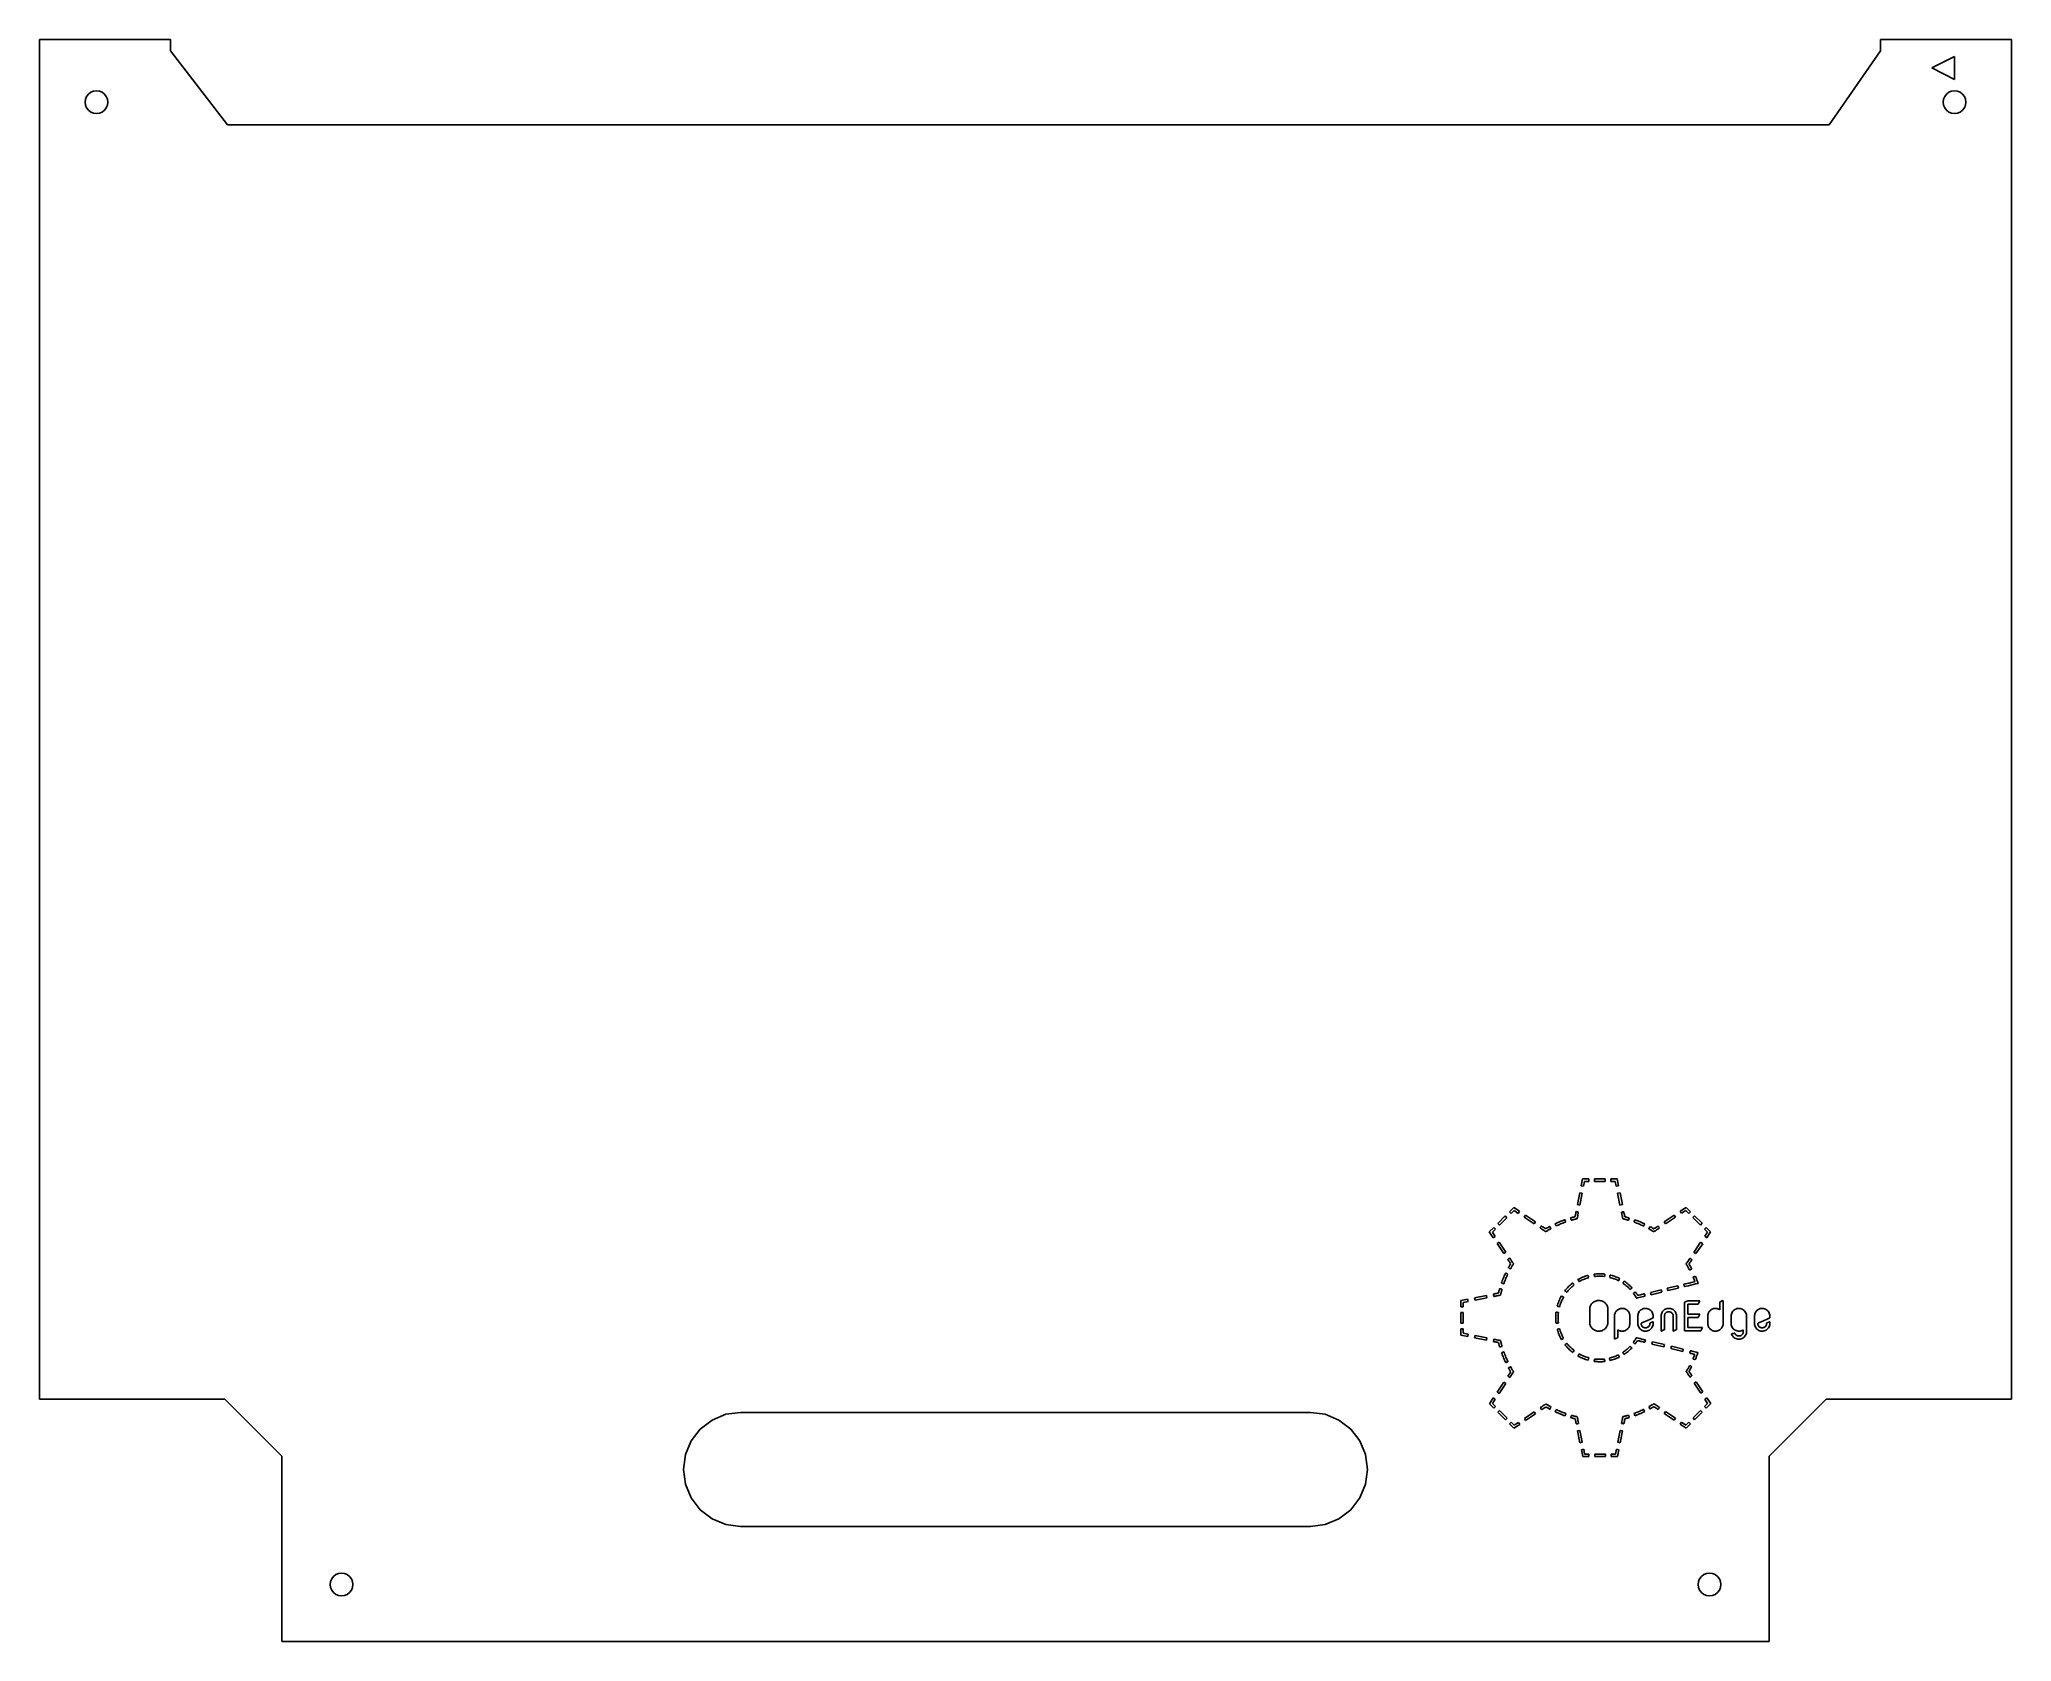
# Model space of a CAD drawing. Header units: metres. Extents: x 2022 to 2368, y 1788 to 2069.
import ezdxf

# ---------------------------------------------------------------- set-up
doc = ezdxf.new("R2010")
doc.units = ezdxf.units.M

msp = doc.modelspace()

# ---------------------------------------------------------------- linework, layer by layer
at = {"layer": 'COMPONENT0'}
for p, q in [((2292.99, 1867.75, 0), (2293.22, 1868.95, 0)), ((2293.22, 1868.95, 0), (2294.33, 1868.95, 0)), ((2293.57, 1868.52, 0), (2293.4, 1867.66, 0)), ((2294.33, 1868.52, 0), (2293.57, 1868.52, 0)), ((2294.33, 1868.95, 0), (2294.33, 1868.52, 0)), ((2295.34, 1868.52, 0), (2295.34, 1868.95, 0)), ((2295.34, 1868.95, 0), (2297.2, 1868.95, 0)), ((2297.2, 1868.52, 0), (2295.34, 1868.52, 0)), ((2297.2, 1868.95, 0), (2297.2, 1868.52, 0)), ((2298.21, 1868.52, 0), (2298.21, 1868.95, 0)), ((2298.21, 1868.95, 0), (2299.31, 1868.95, 0)), ((2298.97, 1868.52, 0), (2298.21, 1868.52, 0)), ((2299.14, 1867.66, 0), (2298.97, 1868.52, 0)), ((2299.31, 1868.95, 0), (2299.55, 1867.74, 0)), ((2292.33, 1864.45, 0), (2292.74, 1866.52, 0)), ((2292.74, 1866.52, 0), (2293.16, 1866.43, 0)), ((2293.16, 1866.43, 0), (2292.75, 1864.37, 0)), ((2293.4, 1867.66, 0), (2292.99, 1867.75, 0)), ((2299.55, 1867.74, 0), (2299.14, 1867.66, 0)), ((2299.38, 1866.43, 0), (2299.8, 1866.51, 0)), ((2299.79, 1864.37, 0), (2299.38, 1866.43, 0)), ((2299.8, 1866.51, 0), (2300.21, 1864.45, 0)), ((2278.35, 1861.15, 0), (2279.67, 1862.46, 0)), ((2279.96, 1862.16, 0), (2278.65, 1860.85, 0)), ((2279.67, 1862.46, 0), (2279.96, 1862.16, 0)), ((2280.38, 1863.18, 0), (2281.16, 1863.95, 0)), ((2280.68, 1862.88, 0), (2280.38, 1863.18, 0)), ((2281.21, 1863.41, 0), (2280.68, 1862.88, 0)), ((2281.16, 1863.95, 0), (2282.18, 1863.28, 0)), ((2281.94, 1862.92, 0), (2281.21, 1863.41, 0)), ((2282.18, 1863.28, 0), (2281.94, 1862.92, 0)), ((2282.99, 1862.23, 0), (2283.22, 1862.58, 0)), ((2284.73, 1861.06, 0), (2282.99, 1862.23, 0)), ((2283.22, 1862.58, 0), (2284.97, 1861.41, 0)), ((2289.19, 1861.44, 0), (2289.41, 1861.53, 0)), ((2289.41, 1861.53, 0), (2289.62, 1861.61, 0)), ((2289.62, 1861.61, 0), (2289.84, 1861.69, 0)), ((2289.84, 1861.69, 0), (2290.06, 1861.77, 0)), ((2290.06, 1861.77, 0), (2290.14, 1861.8, 0)), ((2290.14, 1861.8, 0), (2290.16, 1861.76, 0)), ((2290.16, 1861.76, 0), (2290.18, 1861.71, 0)), ((2290.18, 1861.71, 0), (2290.2, 1861.64, 0)), ((2290.2, 1861.64, 0), (2290.23, 1861.57, 0)), ((2290.23, 1861.57, 0), (2290.25, 1861.5, 0)), ((2290.25, 1861.5, 0), (2290.27, 1861.44, 0)), ((2291.13, 1862.12, 0), (2291.21, 1862.14, 0)), ((2291.13, 1862.1, 0), (2291.13, 1862.12, 0)), ((2291.15, 1862.05, 0), (2291.13, 1862.1, 0)), ((2291.17, 1861.98, 0), (2291.15, 1862.05, 0)), ((2291.19, 1861.91, 0), (2291.17, 1861.98, 0)), ((2291.21, 1861.84, 0), (2291.19, 1861.91, 0)), ((2291.21, 1862.14, 0), (2291.31, 1862.17, 0)), ((2291.23, 1861.77, 0), (2291.21, 1861.84, 0)), ((2291.24, 1861.73, 0), (2291.23, 1861.77, 0)), ((2291.25, 1861.71, 0), (2291.24, 1861.73, 0)), ((2291.34, 1861.74, 0), (2291.25, 1861.71, 0)), ((2291.31, 1862.17, 0), (2291.4, 1862.2, 0)), ((2291.45, 1861.77, 0), (2291.34, 1861.74, 0)), ((2291.4, 1862.2, 0), (2291.5, 1862.22, 0)), ((2291.56, 1861.8, 0), (2291.45, 1861.77, 0)), ((2291.5, 1862.22, 0), (2291.6, 1862.25, 0)), ((2291.67, 1861.83, 0), (2291.56, 1861.8, 0)), ((2291.6, 1862.25, 0), (2291.69, 1862.27, 0)), ((2291.78, 1861.86, 0), (2291.67, 1861.83, 0)), ((2291.69, 1862.27, 0), (2291.79, 1862.3, 0)), ((2291.89, 1861.89, 0), (2291.78, 1861.86, 0)), ((2291.79, 1862.3, 0), (2291.89, 1862.32, 0)), ((2291.89, 1862.32, 0), (2291.91, 1862.35, 0)), ((2292, 1861.91, 0), (2291.89, 1861.89, 0)), ((2291.91, 1862.35, 0), (2291.93, 1862.43, 0)), ((2291.93, 1862.43, 0), (2291.96, 1862.57, 0)), ((2291.96, 1862.57, 0), (2291.99, 1862.72, 0)), ((2291.99, 1862.72, 0), (2292.02, 1862.89, 0)), ((2292.11, 1861.94, 0), (2292, 1861.91, 0)), ((2292.02, 1862.89, 0), (2292.05, 1863.04, 0)), ((2292.05, 1863.04, 0), (2292.07, 1863.16, 0)), ((2292.07, 1863.16, 0), (2292.09, 1863.22, 0)), ((2292.09, 1863.22, 0), (2292.09, 1863.22, 0)), ((2292.09, 1863.22, 0), (2292.13, 1863.22, 0)), ((2292.14, 1861.95, 0), (2292.11, 1861.94, 0)), ((2292.13, 1863.22, 0), (2292.19, 1863.2, 0)), ((2292.15, 1861.95, 0), (2292.14, 1861.95, 0)), ((2292.17, 1861.95, 0), (2292.15, 1861.95, 0)), ((2292.2, 1861.96, 0), (2292.17, 1861.95, 0)), ((2292.19, 1863.2, 0), (2292.26, 1863.19, 0)), ((2292.22, 1861.97, 0), (2292.2, 1861.96, 0)), ((2292.24, 1861.97, 0), (2292.22, 1861.97, 0)), ((2292.26, 1861.98, 0), (2292.24, 1861.97, 0)), ((2292.26, 1863.19, 0), (2292.34, 1863.17, 0)), ((2292.27, 1861.98, 0), (2292.26, 1861.98, 0)), ((2292.28, 1862, 0), (2292.27, 1861.98, 0)), ((2292.3, 1862.1, 0), (2292.28, 1862, 0)), ((2292.33, 1862.26, 0), (2292.3, 1862.1, 0)), ((2292.75, 1864.37, 0), (2292.33, 1864.45, 0)), ((2292.37, 1862.47, 0), (2292.33, 1862.26, 0)), ((2292.34, 1863.17, 0), (2292.41, 1863.16, 0)), ((2292.41, 1862.68, 0), (2292.37, 1862.47, 0)), ((2292.41, 1863.16, 0), (2292.47, 1863.15, 0)), ((2292.45, 1862.88, 0), (2292.41, 1862.68, 0)), ((2292.48, 1863.04, 0), (2292.45, 1862.88, 0)), ((2292.47, 1863.15, 0), (2292.5, 1863.14, 0)), ((2292.5, 1863.13, 0), (2292.48, 1863.04, 0)), ((2292.5, 1863.14, 0), (2292.5, 1863.13, 0)), ((2300.21, 1864.45, 0), (2299.79, 1864.37, 0)), ((2300.04, 1863.13, 0), (2300.08, 1863.14, 0)), ((2300.04, 1863.12, 0), (2300.04, 1863.13, 0)), ((2300.06, 1863.04, 0), (2300.04, 1863.12, 0)), ((2300.09, 1862.89, 0), (2300.06, 1863.04, 0)), ((2300.08, 1863.14, 0), (2300.14, 1863.15, 0)), ((2300.12, 1862.7, 0), (2300.09, 1862.89, 0)), ((2300.17, 1862.48, 0), (2300.12, 1862.7, 0)), ((2300.14, 1863.15, 0), (2300.21, 1863.17, 0)), ((2300.21, 1862.28, 0), (2300.17, 1862.48, 0)), ((2300.21, 1863.17, 0), (2300.29, 1863.18, 0)), ((2300.24, 1862.11, 0), (2300.21, 1862.28, 0)), ((2300.26, 1861.99, 0), (2300.24, 1862.11, 0)), ((2300.27, 1861.97, 0), (2300.26, 1861.99, 0)), ((2300.28, 1861.96, 0), (2300.27, 1861.97, 0)), ((2300.29, 1861.96, 0), (2300.28, 1861.96, 0)), ((2300.29, 1863.18, 0), (2300.36, 1863.2, 0)), ((2300.32, 1861.96, 0), (2300.29, 1861.96, 0)), ((2300.34, 1861.95, 0), (2300.32, 1861.96, 0)), ((2300.36, 1861.94, 0), (2300.34, 1861.95, 0)), ((2300.36, 1863.2, 0), (2300.42, 1863.21, 0)), ((2300.38, 1861.94, 0), (2300.36, 1861.94, 0)), ((2300.4, 1861.94, 0), (2300.38, 1861.94, 0)), ((2300.41, 1861.93, 0), (2300.4, 1861.94, 0)), ((2300.52, 1861.91, 0), (2300.41, 1861.93, 0)), ((2300.42, 1863.21, 0), (2300.45, 1863.21, 0)), ((2300.45, 1863.21, 0), (2300.45, 1863.2, 0)), ((2300.45, 1863.2, 0), (2300.47, 1863.13, 0)), ((2300.47, 1863.13, 0), (2300.49, 1863.01, 0)), ((2300.49, 1863.01, 0), (2300.52, 1862.86, 0)), ((2300.52, 1862.86, 0), (2300.56, 1862.69, 0)), ((2300.63, 1861.88, 0), (2300.52, 1861.91, 0)), ((2300.56, 1862.69, 0), (2300.59, 1862.54, 0)), ((2300.59, 1862.54, 0), (2300.61, 1862.41, 0)), ((2300.61, 1862.41, 0), (2300.63, 1862.33, 0)), ((2300.63, 1862.33, 0), (2300.67, 1862.31, 0)), ((2300.74, 1861.85, 0), (2300.63, 1861.88, 0)), ((2300.67, 1862.31, 0), (2300.76, 1862.28, 0)), ((2300.85, 1861.82, 0), (2300.74, 1861.85, 0)), ((2300.76, 1862.28, 0), (2300.86, 1862.26, 0)), ((2300.96, 1861.79, 0), (2300.85, 1861.82, 0)), ((2300.86, 1862.26, 0), (2300.96, 1862.23, 0)), ((2300.96, 1862.23, 0), (2301.05, 1862.21, 0)), ((2301.07, 1861.76, 0), (2300.96, 1861.79, 0)), ((2301.05, 1862.21, 0), (2301.15, 1862.18, 0)), ((2301.18, 1861.73, 0), (2301.07, 1861.76, 0)), ((2301.15, 1862.18, 0), (2301.24, 1862.15, 0)), ((2301.29, 1861.7, 0), (2301.18, 1861.73, 0)), ((2301.24, 1862.15, 0), (2301.34, 1862.13, 0)), ((2301.31, 1861.75, 0), (2301.29, 1861.71, 0)), ((2301.29, 1861.71, 0), (2301.29, 1861.7, 0)), ((2301.32, 1861.82, 0), (2301.31, 1861.75, 0)), ((2301.34, 1861.89, 0), (2301.32, 1861.82, 0)), ((2301.34, 1862.13, 0), (2301.41, 1862.1, 0)), ((2301.37, 1861.96, 0), (2301.34, 1861.89, 0)), ((2301.39, 1862.03, 0), (2301.37, 1861.96, 0)), ((2301.4, 1862.08, 0), (2301.39, 1862.03, 0)), ((2301.41, 1862.1, 0), (2301.4, 1862.08, 0)), ((2302.26, 1861.44, 0), (2302.28, 1861.5, 0)), ((2302.28, 1861.5, 0), (2302.3, 1861.57, 0)), ((2302.3, 1861.57, 0), (2302.33, 1861.64, 0)), ((2302.33, 1861.64, 0), (2302.35, 1861.71, 0)), ((2302.35, 1861.71, 0), (2302.37, 1861.76, 0)), ((2302.37, 1861.76, 0), (2302.38, 1861.79, 0)), ((2302.38, 1861.79, 0), (2302.51, 1861.74, 0)), ((2302.51, 1861.74, 0), (2302.73, 1861.66, 0)), ((2302.73, 1861.66, 0), (2302.94, 1861.58, 0)), ((2302.94, 1861.58, 0), (2303.15, 1861.49, 0)), ((2303.15, 1861.49, 0), (2303.37, 1861.41, 0)), ((2307.55, 1861.41, 0), (2309.31, 1862.58, 0)), ((2309.54, 1862.23, 0), (2307.78, 1861.06, 0)), ((2309.31, 1862.58, 0), (2309.54, 1862.23, 0)), ((2310.36, 1863.29, 0), (2311.38, 1863.97, 0)), ((2310.59, 1862.93, 0), (2310.36, 1863.29, 0)), ((2311.33, 1863.42, 0), (2310.59, 1862.93, 0)), ((2311.86, 1862.89, 0), (2311.33, 1863.42, 0)), ((2311.38, 1863.97, 0), (2312.16, 1863.19, 0)), ((2312.16, 1863.19, 0), (2311.86, 1862.89, 0)), ((2312.58, 1862.18, 0), (2312.88, 1862.48, 0)), ((2313.89, 1860.87, 0), (2312.58, 1862.18, 0)), ((2312.88, 1862.48, 0), (2314.19, 1861.17, 0)), ((2276.85, 1859.66, 0), (2277.64, 1860.44, 0)), ((2277.54, 1858.65, 0), (2276.85, 1859.66, 0)), ((2277.93, 1860.14, 0), (2277.4, 1859.61, 0)), ((2277.4, 1859.61, 0), (2277.89, 1858.88, 0)), ((2277.89, 1858.88, 0), (2277.54, 1858.65, 0)), ((2277.64, 1860.44, 0), (2277.93, 1860.14, 0)), ((2278.65, 1860.85, 0), (2278.35, 1861.15, 0)), ((2284.97, 1861.41, 0), (2284.73, 1861.06, 0)), ((2285.77, 1860.37, 0), (2285.78, 1860.38, 0)), ((2285.83, 1860.33, 0), (2285.77, 1860.37, 0)), ((2285.78, 1860.38, 0), (2285.81, 1860.41, 0)), ((2285.81, 1860.41, 0), (2285.84, 1860.47, 0)), ((2285.94, 1860.26, 0), (2285.83, 1860.33, 0)), ((2285.84, 1860.47, 0), (2285.88, 1860.53, 0)), ((2285.88, 1860.53, 0), (2285.93, 1860.6, 0)), ((2285.93, 1860.6, 0), (2285.96, 1860.65, 0)), ((2286.1, 1860.15, 0), (2285.94, 1860.26, 0)), ((2285.96, 1860.65, 0), (2285.99, 1860.7, 0)), ((2285.99, 1860.7, 0), (2286.01, 1860.72, 0)), ((2286.01, 1860.72, 0), (2286.03, 1860.71, 0)), ((2286.03, 1860.71, 0), (2286.1, 1860.66, 0)), ((2286.1, 1860.66, 0), (2286.21, 1860.58, 0)), ((2286.28, 1860.03, 0), (2286.1, 1860.15, 0)), ((2286.21, 1860.58, 0), (2286.35, 1860.49, 0)), ((2286.46, 1859.91, 0), (2286.28, 1860.03, 0)), ((2286.35, 1860.49, 0), (2286.48, 1860.4, 0)), ((2286.61, 1859.81, 0), (2286.46, 1859.91, 0)), ((2286.48, 1860.4, 0), (2286.61, 1860.32, 0)), ((2286.61, 1860.32, 0), (2286.71, 1860.25, 0)), ((2286.72, 1859.74, 0), (2286.61, 1859.81, 0)), ((2286.71, 1860.25, 0), (2286.77, 1860.21, 0)), ((2286.76, 1859.71, 0), (2286.72, 1859.74, 0)), ((2286.78, 1859.72, 0), (2286.76, 1859.71, 0)), ((2286.76, 1859.71, 0), (2286.76, 1859.71, 0)), ((2286.77, 1860.21, 0), (2286.82, 1860.24, 0)), ((2286.79, 1859.73, 0), (2286.78, 1859.72, 0)), ((2286.81, 1859.74, 0), (2286.79, 1859.73, 0)), ((2286.83, 1859.75, 0), (2286.81, 1859.74, 0)), ((2286.82, 1860.24, 0), (2286.91, 1860.29, 0)), ((2286.85, 1859.77, 0), (2286.83, 1859.75, 0)), ((2286.87, 1859.78, 0), (2286.85, 1859.77, 0)), ((2286.88, 1859.78, 0), (2286.87, 1859.78, 0)), ((2286.95, 1859.82, 0), (2286.88, 1859.78, 0)), ((2286.91, 1860.29, 0), (2286.99, 1860.35, 0)), ((2287.05, 1859.88, 0), (2286.95, 1859.82, 0)), ((2286.99, 1860.35, 0), (2287.08, 1860.4, 0)), ((2287.14, 1859.94, 0), (2287.05, 1859.88, 0)), ((2287.08, 1860.4, 0), (2287.17, 1860.44, 0)), ((2287.24, 1860, 0), (2287.14, 1859.94, 0)), ((2287.17, 1860.44, 0), (2287.25, 1860.49, 0)), ((2287.34, 1860.06, 0), (2287.24, 1860, 0)), ((2287.25, 1860.49, 0), (2287.34, 1860.54, 0)), ((2287.34, 1860.54, 0), (2287.43, 1860.59, 0)), ((2287.44, 1860.11, 0), (2287.34, 1860.06, 0)), ((2287.43, 1860.59, 0), (2287.47, 1860.61, 0)), ((2287.54, 1860.17, 0), (2287.44, 1860.11, 0)), ((2287.47, 1860.61, 0), (2287.49, 1860.58, 0)), ((2287.49, 1860.58, 0), (2287.52, 1860.53, 0)), ((2287.52, 1860.53, 0), (2287.55, 1860.47, 0)), ((2287.64, 1860.22, 0), (2287.54, 1860.17, 0)), ((2287.55, 1860.47, 0), (2287.59, 1860.4, 0)), ((2287.59, 1860.4, 0), (2287.62, 1860.33, 0)), ((2287.62, 1860.33, 0), (2287.65, 1860.28, 0)), ((2287.67, 1860.25, 0), (2287.64, 1860.22, 0)), ((2287.65, 1860.28, 0), (2287.67, 1860.25, 0)), ((2288.39, 1861.08, 0), (2288.56, 1861.16, 0)), ((2288.4, 1861.06, 0), (2288.39, 1861.08, 0)), ((2288.43, 1861.02, 0), (2288.4, 1861.06, 0)), ((2288.46, 1860.95, 0), (2288.43, 1861.02, 0)), ((2288.49, 1860.89, 0), (2288.46, 1860.95, 0)), ((2288.52, 1860.82, 0), (2288.49, 1860.89, 0)), ((2288.55, 1860.76, 0), (2288.52, 1860.82, 0)), ((2288.57, 1860.72, 0), (2288.55, 1860.76, 0)), ((2288.56, 1861.16, 0), (2288.77, 1861.26, 0)), ((2288.58, 1860.7, 0), (2288.57, 1860.72, 0)), ((2288.74, 1860.78, 0), (2288.58, 1860.7, 0)), ((2288.94, 1860.87, 0), (2288.74, 1860.78, 0)), ((2288.77, 1861.26, 0), (2288.98, 1861.35, 0)), ((2289.15, 1860.96, 0), (2288.94, 1860.87, 0)), ((2288.98, 1861.35, 0), (2289.19, 1861.44, 0)), ((2289.36, 1861.05, 0), (2289.15, 1860.96, 0)), ((2289.57, 1861.13, 0), (2289.36, 1861.05, 0)), ((2289.78, 1861.22, 0), (2289.57, 1861.13, 0)), ((2289.99, 1861.3, 0), (2289.78, 1861.22, 0)), ((2290.2, 1861.37, 0), (2289.99, 1861.3, 0)), ((2290.28, 1861.41, 0), (2290.2, 1861.37, 0)), ((2290.27, 1861.44, 0), (2290.28, 1861.41, 0)), ((2302.25, 1861.4, 0), (2302.26, 1861.44, 0)), ((2302.28, 1861.37, 0), (2302.25, 1861.4, 0)), ((2302.49, 1861.3, 0), (2302.28, 1861.37, 0)), ((2302.7, 1861.22, 0), (2302.49, 1861.3, 0)), ((2302.91, 1861.14, 0), (2302.7, 1861.22, 0)), ((2303.12, 1861.05, 0), (2302.91, 1861.14, 0)), ((2303.33, 1860.96, 0), (2303.12, 1861.05, 0)), ((2303.53, 1860.87, 0), (2303.33, 1860.96, 0)), ((2303.37, 1861.41, 0), (2303.58, 1861.32, 0)), ((2303.74, 1860.78, 0), (2303.53, 1860.87, 0)), ((2303.58, 1861.32, 0), (2303.79, 1861.22, 0)), ((2303.94, 1860.68, 0), (2303.74, 1860.78, 0)), ((2303.79, 1861.22, 0), (2304, 1861.13, 0)), ((2303.96, 1860.73, 0), (2303.94, 1860.7, 0)), ((2303.94, 1860.7, 0), (2303.94, 1860.68, 0)), ((2303.99, 1860.79, 0), (2303.96, 1860.73, 0)), ((2304.02, 1860.85, 0), (2303.99, 1860.79, 0)), ((2304, 1861.13, 0), (2304.12, 1861.06, 0)), ((2304.05, 1860.92, 0), (2304.02, 1860.85, 0)), ((2304.08, 1860.99, 0), (2304.05, 1860.92, 0)), ((2304.11, 1861.04, 0), (2304.08, 1860.99, 0)), ((2304.12, 1861.06, 0), (2304.11, 1861.04, 0)), ((2304.83, 1860.24, 0), (2304.85, 1860.27, 0)), ((2304.85, 1860.21, 0), (2304.83, 1860.24, 0)), ((2304.85, 1860.27, 0), (2304.88, 1860.33, 0)), ((2304.95, 1860.16, 0), (2304.85, 1860.21, 0)), ((2304.88, 1860.33, 0), (2304.92, 1860.39, 0)), ((2304.92, 1860.39, 0), (2304.96, 1860.46, 0)), ((2305.05, 1860.1, 0), (2304.95, 1860.16, 0)), ((2304.96, 1860.46, 0), (2304.99, 1860.52, 0)), ((2304.99, 1860.52, 0), (2305.02, 1860.57, 0)), ((2305.02, 1860.57, 0), (2305.03, 1860.6, 0)), ((2305.03, 1860.6, 0), (2305.09, 1860.57, 0)), ((2305.15, 1860.05, 0), (2305.05, 1860.1, 0)), ((2305.09, 1860.57, 0), (2305.17, 1860.52, 0)), ((2305.25, 1859.99, 0), (2305.15, 1860.05, 0)), ((2305.17, 1860.52, 0), (2305.26, 1860.47, 0)), ((2305.35, 1859.93, 0), (2305.25, 1859.99, 0)), ((2305.26, 1860.47, 0), (2305.35, 1860.42, 0)), ((2305.35, 1860.42, 0), (2305.43, 1860.37, 0)), ((2305.44, 1859.88, 0), (2305.35, 1859.93, 0)), ((2305.43, 1860.37, 0), (2305.52, 1860.32, 0)), ((2305.54, 1859.82, 0), (2305.44, 1859.88, 0)), ((2305.52, 1860.32, 0), (2305.6, 1860.27, 0)), ((2305.62, 1859.77, 0), (2305.54, 1859.82, 0)), ((2305.6, 1860.27, 0), (2305.69, 1860.22, 0)), ((2305.63, 1859.76, 0), (2305.62, 1859.77, 0)), ((2305.64, 1859.75, 0), (2305.63, 1859.76, 0)), ((2305.66, 1859.74, 0), (2305.64, 1859.75, 0)), ((2305.68, 1859.73, 0), (2305.66, 1859.74, 0)), ((2305.7, 1859.72, 0), (2305.68, 1859.73, 0)), ((2305.69, 1860.22, 0), (2305.74, 1860.2, 0)), ((2305.72, 1859.71, 0), (2305.7, 1859.72, 0)), ((2305.73, 1859.7, 0), (2305.72, 1859.71, 0)), ((2305.74, 1859.69, 0), (2305.73, 1859.7, 0)), ((2305.74, 1860.2, 0), (2305.8, 1860.24, 0)), ((2305.77, 1859.72, 0), (2305.74, 1859.69, 0)), ((2305.87, 1859.78, 0), (2305.77, 1859.72, 0)), ((2305.8, 1860.24, 0), (2305.9, 1860.31, 0)), ((2306.02, 1859.88, 0), (2305.87, 1859.78, 0)), ((2305.9, 1860.31, 0), (2306.03, 1860.4, 0)), ((2306.2, 1860, 0), (2306.02, 1859.88, 0)), ((2306.03, 1860.4, 0), (2306.17, 1860.49, 0)), ((2306.17, 1860.49, 0), (2306.31, 1860.58, 0)), ((2306.38, 1860.12, 0), (2306.2, 1860, 0)), ((2306.31, 1860.58, 0), (2306.42, 1860.66, 0)), ((2306.54, 1860.23, 0), (2306.38, 1860.12, 0)), ((2306.42, 1860.66, 0), (2306.48, 1860.7, 0)), ((2306.48, 1860.7, 0), (2306.5, 1860.71, 0)), ((2306.5, 1860.71, 0), (2306.51, 1860.68, 0)), ((2306.51, 1860.68, 0), (2306.54, 1860.64, 0)), ((2306.54, 1860.64, 0), (2306.58, 1860.58, 0)), ((2306.67, 1860.31, 0), (2306.54, 1860.23, 0)), ((2306.58, 1860.58, 0), (2306.63, 1860.51, 0)), ((2306.63, 1860.51, 0), (2306.67, 1860.45, 0)), ((2306.67, 1860.45, 0), (2306.7, 1860.4, 0)), ((2306.73, 1860.35, 0), (2306.67, 1860.31, 0)), ((2306.7, 1860.4, 0), (2306.73, 1860.36, 0)), ((2306.73, 1860.36, 0), (2306.73, 1860.35, 0)), ((2307.78, 1861.06, 0), (2307.55, 1861.41, 0)), ((2314.19, 1861.17, 0), (2313.89, 1860.87, 0)), ((2314.61, 1860.15, 0), (2314.91, 1860.45, 0)), ((2315.14, 1859.62, 0), (2314.61, 1860.15, 0)), ((2314.65, 1858.89, 0), (2315.14, 1859.62, 0)), ((2315, 1858.65, 0), (2314.65, 1858.89, 0)), ((2314.91, 1860.45, 0), (2315.69, 1859.68, 0)), ((2315.69, 1859.68, 0), (2315, 1858.65, 0)), ((2278.23, 1857.61, 0), (2278.58, 1857.84, 0)), ((2279.4, 1855.87, 0), (2278.23, 1857.61, 0)), ((2278.58, 1857.84, 0), (2279.75, 1856.1, 0)), ((2279.75, 1856.1, 0), (2279.4, 1855.87, 0)), ((2280.1, 1854.83, 0), (2280.13, 1854.85, 0)), ((2280.14, 1854.77, 0), (2280.1, 1854.83, 0)), ((2280.1, 1854.83, 0), (2280.1, 1854.83, 0)), ((2280.13, 1854.85, 0), (2280.18, 1854.89, 0)), ((2280.2, 1854.67, 0), (2280.14, 1854.77, 0)), ((2280.18, 1854.89, 0), (2280.24, 1854.93, 0)), ((2280.29, 1854.55, 0), (2280.2, 1854.67, 0)), ((2280.24, 1854.93, 0), (2280.31, 1854.97, 0)), ((2280.31, 1854.97, 0), (2280.37, 1855.01, 0)), ((2280.37, 1855.01, 0), (2280.42, 1855.04, 0)), ((2280.42, 1855.04, 0), (2280.44, 1855.06, 0)), ((2280.44, 1855.06, 0), (2280.46, 1855.06, 0)), ((2280.46, 1855.06, 0), (2280.51, 1854.98, 0)), ((2280.51, 1854.98, 0), (2280.6, 1854.84, 0)), ((2280.6, 1854.84, 0), (2280.71, 1854.68, 0)), ((2280.71, 1854.68, 0), (2280.83, 1854.49, 0)), ((2311.69, 1854.48, 0), (2311.81, 1854.66, 0)), ((2311.81, 1854.66, 0), (2311.92, 1854.82, 0)), ((2311.92, 1854.82, 0), (2312.01, 1854.95, 0)), ((2312.01, 1854.95, 0), (2312.06, 1855.02, 0)), ((2312.06, 1855.02, 0), (2312.07, 1855.02, 0)), ((2312.07, 1855.02, 0), (2312.1, 1855, 0)), ((2312.1, 1855, 0), (2312.15, 1854.97, 0)), ((2312.15, 1854.97, 0), (2312.21, 1854.93, 0)), ((2312.21, 1854.93, 0), (2312.27, 1854.89, 0)), ((2312.3, 1854.62, 0), (2312.21, 1854.49, 0)), ((2312.27, 1854.89, 0), (2312.33, 1854.85, 0)), ((2312.37, 1854.72, 0), (2312.3, 1854.62, 0)), ((2312.33, 1854.85, 0), (2312.38, 1854.81, 0)), ((2312.41, 1854.78, 0), (2312.37, 1854.72, 0)), ((2312.38, 1854.81, 0), (2312.41, 1854.8, 0)), ((2312.41, 1854.8, 0), (2312.41, 1854.78, 0)), ((2312.77, 1856.08, 0), (2313.94, 1857.84, 0)), ((2313.12, 1855.85, 0), (2312.77, 1856.08, 0)), ((2314.3, 1857.6, 0), (2313.12, 1855.85, 0)), ((2313.94, 1857.84, 0), (2314.3, 1857.6, 0)), ((2279.14, 1851.09, 0), (2279.23, 1851.31, 0)), ((2279.23, 1851.31, 0), (2279.31, 1851.52, 0)), ((2279.31, 1851.52, 0), (2279.4, 1851.73, 0)), ((2279.4, 1851.73, 0), (2279.49, 1851.95, 0)), ((2279.49, 1851.95, 0), (2279.59, 1852.16, 0)), ((2279.62, 1851.15, 0), (2279.54, 1850.94, 0)), ((2279.59, 1852.16, 0), (2279.69, 1852.37, 0)), ((2279.7, 1851.36, 0), (2279.62, 1851.15, 0)), ((2279.69, 1852.37, 0), (2279.73, 1852.45, 0)), ((2279.79, 1851.57, 0), (2279.7, 1851.36, 0)), ((2279.73, 1852.45, 0), (2279.76, 1852.43, 0)), ((2279.76, 1852.43, 0), (2279.82, 1852.41, 0)), ((2279.88, 1851.77, 0), (2279.79, 1851.57, 0)), ((2279.82, 1852.41, 0), (2279.88, 1852.37, 0)), ((2279.88, 1852.37, 0), (2279.95, 1852.34, 0)), ((2279.97, 1851.98, 0), (2279.88, 1851.77, 0)), ((2279.95, 1852.34, 0), (2280.02, 1852.31, 0)), ((2280.07, 1852.19, 0), (2279.97, 1851.98, 0)), ((2280.02, 1852.31, 0), (2280.07, 1852.28, 0)), ((2280.07, 1852.28, 0), (2280.1, 1852.27, 0)), ((2280.1, 1852.27, 0), (2280.07, 1852.19, 0)), ((2280.2, 1853.37, 0), (2280.24, 1853.45, 0)), ((2280.22, 1853.36, 0), (2280.2, 1853.37, 0)), ((2280.26, 1853.34, 0), (2280.22, 1853.36, 0)), ((2280.24, 1853.45, 0), (2280.29, 1853.53, 0)), ((2280.32, 1853.3, 0), (2280.26, 1853.34, 0)), ((2280.38, 1854.41, 0), (2280.29, 1854.55, 0)), ((2280.29, 1853.53, 0), (2280.34, 1853.62, 0)), ((2280.39, 1853.27, 0), (2280.32, 1853.3, 0)), ((2280.34, 1853.62, 0), (2280.39, 1853.71, 0)), ((2280.47, 1854.27, 0), (2280.38, 1854.41, 0)), ((2280.39, 1853.71, 0), (2280.44, 1853.79, 0)), ((2280.46, 1853.23, 0), (2280.39, 1853.27, 0)), ((2280.44, 1853.79, 0), (2280.49, 1853.88, 0)), ((2280.51, 1853.2, 0), (2280.46, 1853.23, 0)), ((2280.54, 1854.16, 0), (2280.47, 1854.27, 0)), ((2280.49, 1853.88, 0), (2280.54, 1853.97, 0)), ((2280.55, 1853.18, 0), (2280.51, 1853.2, 0)), ((2280.59, 1854.09, 0), (2280.54, 1854.16, 0)), ((2280.54, 1853.97, 0), (2280.59, 1854.05, 0)), ((2280.57, 1853.17, 0), (2280.55, 1853.18, 0)), ((2280.62, 1853.25, 0), (2280.57, 1853.17, 0)), ((2280.59, 1854.05, 0), (2280.59, 1854.09, 0)), ((2280.67, 1853.35, 0), (2280.62, 1853.25, 0)), ((2280.73, 1853.45, 0), (2280.67, 1853.35, 0)), ((2280.79, 1853.55, 0), (2280.73, 1853.45, 0)), ((2280.84, 1853.65, 0), (2280.79, 1853.55, 0)), ((2280.83, 1854.49, 0), (2280.95, 1854.32, 0)), ((2280.9, 1853.75, 0), (2280.84, 1853.65, 0)), ((2280.96, 1853.85, 0), (2280.9, 1853.75, 0)), ((2280.95, 1854.32, 0), (2281.04, 1854.18, 0)), ((2281.02, 1853.94, 0), (2280.96, 1853.85, 0)), ((2281.04, 1853.97, 0), (2281.02, 1853.94, 0)), ((2281.04, 1854.18, 0), (2281.1, 1854.1, 0)), ((2281.06, 1854, 0), (2281.04, 1853.98, 0)), ((2281.04, 1853.98, 0), (2281.04, 1853.97, 0)), ((2281.07, 1854.02, 0), (2281.06, 1854, 0)), ((2281.08, 1854.04, 0), (2281.07, 1854.02, 0)), ((2281.09, 1854.06, 0), (2281.08, 1854.04, 0)), ((2281.1, 1854.07, 0), (2281.09, 1854.06, 0)), ((2281.1, 1854.1, 0), (2281.11, 1854.08, 0)), ((2281.11, 1854.08, 0), (2281.1, 1854.07, 0)), ((2292.4, 1851.31, 0), (2292.57, 1851.4, 0)), ((2292.42, 1851.28, 0), (2292.4, 1851.31, 0)), ((2292.44, 1851.24, 0), (2292.42, 1851.28, 0)), ((2292.48, 1851.18, 0), (2292.44, 1851.24, 0)), ((2292.51, 1851.12, 0), (2292.48, 1851.18, 0)), ((2292.55, 1851.05, 0), (2292.51, 1851.12, 0)), ((2292.57, 1851.4, 0), (2292.78, 1851.51, 0)), ((2292.97, 1851.13, 0), (2292.77, 1851.03, 0)), ((2292.78, 1851.51, 0), (2293, 1851.61, 0)), ((2293.17, 1851.23, 0), (2292.97, 1851.13, 0)), ((2293, 1851.61, 0), (2293.21, 1851.71, 0)), ((2293.38, 1851.32, 0), (2293.17, 1851.23, 0)), ((2293.21, 1851.71, 0), (2293.44, 1851.8, 0)), ((2293.59, 1851.4, 0), (2293.38, 1851.32, 0)), ((2293.44, 1851.8, 0), (2293.66, 1851.88, 0)), ((2293.8, 1851.48, 0), (2293.59, 1851.4, 0)), ((2293.66, 1851.88, 0), (2293.88, 1851.96, 0)), ((2294.01, 1851.55, 0), (2293.8, 1851.48, 0)), ((2293.88, 1851.96, 0), (2294.11, 1852.02, 0)), ((2294.23, 1851.62, 0), (2294.01, 1851.55, 0)), ((2294.11, 1852.02, 0), (2294.2, 1852.04, 0)), ((2294.2, 1852.04, 0), (2294.21, 1852.01, 0)), ((2294.21, 1852.01, 0), (2294.23, 1851.95, 0)), ((2294.23, 1851.95, 0), (2294.25, 1851.88, 0)), ((2294.31, 1851.65, 0), (2294.23, 1851.62, 0)), ((2294.25, 1851.88, 0), (2294.27, 1851.81, 0)), ((2294.27, 1851.81, 0), (2294.29, 1851.74, 0)), ((2294.29, 1851.74, 0), (2294.3, 1851.68, 0)), ((2294.3, 1851.68, 0), (2294.31, 1851.65, 0)), ((2295.26, 1852.26, 0), (2295.45, 1852.28, 0)), ((2295.27, 1852.23, 0), (2295.26, 1852.26, 0)), ((2295.27, 1852.18, 0), (2295.27, 1852.23, 0)), ((2295.28, 1852.12, 0), (2295.27, 1852.18, 0)), ((2295.29, 1852.04, 0), (2295.28, 1852.12, 0)), ((2295.3, 1851.97, 0), (2295.29, 1852.04, 0)), ((2295.31, 1851.9, 0), (2295.3, 1851.97, 0)), ((2295.31, 1851.86, 0), (2295.31, 1851.9, 0)), ((2295.32, 1851.84, 0), (2295.31, 1851.86, 0)), ((2295.49, 1851.86, 0), (2295.32, 1851.84, 0)), ((2295.45, 1852.28, 0), (2295.67, 1852.3, 0)), ((2295.7, 1851.88, 0), (2295.49, 1851.86, 0)), ((2295.67, 1852.3, 0), (2295.9, 1852.31, 0)), ((2295.92, 1851.89, 0), (2295.7, 1851.88, 0)), ((2295.9, 1852.31, 0), (2296.13, 1852.32, 0)), ((2296.14, 1851.89, 0), (2295.92, 1851.89, 0)), ((2296.13, 1852.32, 0), (2296.36, 1852.32, 0)), ((2296.35, 1851.89, 0), (2296.14, 1851.89, 0)), ((2296.57, 1851.89, 0), (2296.35, 1851.89, 0)), ((2296.36, 1852.32, 0), (2296.59, 1852.31, 0)), ((2296.79, 1851.88, 0), (2296.57, 1851.89, 0)), ((2296.59, 1852.31, 0), (2296.82, 1852.3, 0)), ((2297, 1851.86, 0), (2296.79, 1851.88, 0)), ((2296.82, 1852.3, 0), (2297.04, 1852.28, 0)), ((2297.09, 1851.85, 0), (2297, 1851.86, 0)), ((2297.04, 1852.28, 0), (2297.13, 1852.26, 0)), ((2297.1, 1851.95, 0), (2297.09, 1851.89, 0)), ((2297.09, 1851.89, 0), (2297.09, 1851.85, 0)), ((2297.11, 1852.02, 0), (2297.1, 1851.95, 0)), ((2297.12, 1852.17, 0), (2297.11, 1852.1, 0)), ((2297.11, 1852.1, 0), (2297.11, 1852.02, 0)), ((2297.13, 1852.23, 0), (2297.12, 1852.17, 0)), ((2297.13, 1852.26, 0), (2297.13, 1852.23, 0)), ((2297.95, 1851.71, 0), (2297.96, 1851.75, 0)), ((2297.99, 1851.68, 0), (2297.95, 1851.71, 0)), ((2297.96, 1851.75, 0), (2297.98, 1851.81, 0)), ((2297.98, 1851.81, 0), (2297.99, 1851.88, 0)), ((2297.99, 1851.88, 0), (2298.01, 1851.95, 0)), ((2298.19, 1851.63, 0), (2297.99, 1851.68, 0)), ((2298.01, 1851.95, 0), (2298.03, 1852.02, 0)), ((2298.03, 1852.02, 0), (2298.04, 1852.07, 0)), ((2298.04, 1852.07, 0), (2298.05, 1852.1, 0)), ((2298.05, 1852.1, 0), (2298.18, 1852.07, 0)), ((2298.18, 1852.07, 0), (2298.39, 1852.02, 0)), ((2298.39, 1851.57, 0), (2298.19, 1851.63, 0)), ((2298.39, 1852.02, 0), (2298.6, 1851.95, 0)), ((2298.59, 1851.51, 0), (2298.39, 1851.57, 0)), ((2298.78, 1851.44, 0), (2298.59, 1851.51, 0)), ((2298.6, 1851.95, 0), (2298.81, 1851.88, 0)), ((2298.98, 1851.37, 0), (2298.78, 1851.44, 0)), ((2298.81, 1851.88, 0), (2299.01, 1851.81, 0)), ((2299.17, 1851.29, 0), (2298.98, 1851.37, 0)), ((2299.01, 1851.81, 0), (2299.22, 1851.73, 0)), ((2299.36, 1851.2, 0), (2299.17, 1851.29, 0)), ((2299.22, 1851.73, 0), (2299.42, 1851.64, 0)), ((2299.54, 1851.11, 0), (2299.36, 1851.2, 0)), ((2299.42, 1851.64, 0), (2299.62, 1851.55, 0)), ((2299.55, 1851.12, 0), (2299.54, 1851.11, 0)), ((2299.57, 1851.16, 0), (2299.55, 1851.12, 0)), ((2299.59, 1851.21, 0), (2299.57, 1851.16, 0)), ((2299.63, 1851.28, 0), (2299.59, 1851.21, 0)), ((2299.62, 1851.55, 0), (2299.73, 1851.48, 0)), ((2299.66, 1851.35, 0), (2299.63, 1851.28, 0)), ((2299.69, 1851.41, 0), (2299.66, 1851.35, 0)), ((2299.72, 1851.46, 0), (2299.69, 1851.41, 0)), ((2299.73, 1851.48, 0), (2299.72, 1851.46, 0)), ((2311.4, 1854.04, 0), (2311.41, 1854.06, 0)), ((2311.4, 1854.03, 0), (2311.4, 1854.04, 0)), ((2311.41, 1854.02, 0), (2311.4, 1854.03, 0)), ((2311.41, 1854.06, 0), (2311.47, 1854.16, 0)), ((2311.42, 1854, 0), (2311.41, 1854.02, 0)), ((2311.43, 1853.98, 0), (2311.42, 1854, 0)), ((2311.45, 1853.96, 0), (2311.43, 1853.98, 0)), ((2311.46, 1853.94, 0), (2311.45, 1853.96, 0)), ((2311.46, 1853.93, 0), (2311.46, 1853.94, 0)), ((2311.48, 1853.91, 0), (2311.46, 1853.93, 0)), ((2311.47, 1854.16, 0), (2311.57, 1854.3, 0)), ((2311.55, 1853.79, 0), (2311.48, 1853.91, 0)), ((2311.62, 1853.68, 0), (2311.55, 1853.79, 0)), ((2311.57, 1854.3, 0), (2311.69, 1854.48, 0)), ((2311.69, 1853.56, 0), (2311.62, 1853.68, 0)), ((2311.75, 1853.44, 0), (2311.69, 1853.56, 0)), ((2311.82, 1853.32, 0), (2311.75, 1853.44, 0)), ((2311.89, 1853.2, 0), (2311.82, 1853.32, 0)), ((2311.95, 1853.09, 0), (2311.89, 1853.2, 0)), ((2311.95, 1854.11, 0), (2311.91, 1854.04, 0)), ((2311.91, 1854.04, 0), (2311.92, 1853.99, 0)), ((2311.92, 1853.99, 0), (2311.98, 1853.88, 0)), ((2312.02, 1854.22, 0), (2311.95, 1854.11, 0)), ((2312.02, 1852.97, 0), (2311.95, 1853.09, 0)), ((2311.98, 1853.88, 0), (2312.05, 1853.78, 0)), ((2312.11, 1854.35, 0), (2312.02, 1854.22, 0)), ((2312.03, 1852.97, 0), (2312.02, 1852.97, 0)), ((2312.07, 1853, 0), (2312.03, 1852.97, 0)), ((2312.05, 1853.78, 0), (2312.11, 1853.67, 0)), ((2312.12, 1853.03, 0), (2312.07, 1853, 0)), ((2312.21, 1854.49, 0), (2312.11, 1854.35, 0)), ((2312.11, 1853.67, 0), (2312.17, 1853.57, 0)), ((2312.19, 1853.06, 0), (2312.12, 1853.03, 0)), ((2312.17, 1853.57, 0), (2312.23, 1853.46, 0)), ((2312.26, 1853.1, 0), (2312.19, 1853.06, 0)), ((2312.23, 1853.46, 0), (2312.29, 1853.35, 0)), ((2312.32, 1853.13, 0), (2312.26, 1853.1, 0)), ((2312.29, 1853.35, 0), (2312.35, 1853.25, 0)), ((2312.36, 1853.16, 0), (2312.32, 1853.13, 0)), ((2312.35, 1853.25, 0), (2312.39, 1853.17, 0)), ((2312.39, 1853.17, 0), (2312.36, 1853.16, 0)), ((2312.62, 1851.75, 0), (2312.65, 1851.76, 0)), ((2312.63, 1851.71, 0), (2312.62, 1851.75, 0)), ((2312.67, 1851.61, 0), (2312.63, 1851.71, 0)), ((2312.65, 1851.76, 0), (2312.71, 1851.78, 0)), ((2312.71, 1851.51, 0), (2312.67, 1851.61, 0)), ((2312.71, 1851.78, 0), (2312.78, 1851.81, 0)), ((2312.75, 1851.41, 0), (2312.71, 1851.51, 0)), ((2312.79, 1851.32, 0), (2312.75, 1851.41, 0)), ((2312.78, 1851.81, 0), (2312.85, 1851.85, 0)), ((2312.83, 1851.22, 0), (2312.79, 1851.32, 0)), ((2312.87, 1851.12, 0), (2312.83, 1851.22, 0)), ((2312.85, 1851.85, 0), (2312.91, 1851.87, 0)), ((2312.91, 1851.02, 0), (2312.87, 1851.12, 0)), ((2312.91, 1851.87, 0), (2312.97, 1851.9, 0)), ((2312.97, 1851.9, 0), (2313, 1851.91, 0)), ((2313, 1851.91, 0), (2313.03, 1851.85, 0)), ((2313.03, 1851.85, 0), (2313.08, 1851.72, 0)), ((2313.08, 1851.72, 0), (2313.14, 1851.59, 0)), ((2313.14, 1851.59, 0), (2313.19, 1851.47, 0)), ((2313.19, 1851.47, 0), (2313.24, 1851.34, 0)), ((2313.24, 1851.34, 0), (2313.29, 1851.21, 0)), ((2313.29, 1851.21, 0), (2313.34, 1851.08, 0)), ((2271.86, 1847.63, 0), (2273.06, 1847.86, 0)), ((2273.06, 1847.86, 0), (2273.15, 1847.45, 0)), ((2274.29, 1848.1, 0), (2276.35, 1848.51, 0)), ((2274.37, 1847.69, 0), (2274.29, 1848.1, 0)), ((2276.43, 1848.1, 0), (2274.37, 1847.69, 0)), ((2276.35, 1848.51, 0), (2276.43, 1848.1, 0)), ((2277.58, 1848.75, 0), (2277.6, 1848.76, 0)), ((2277.58, 1848.73, 0), (2277.58, 1848.75, 0)), ((2277.59, 1848.68, 0), (2277.58, 1848.73, 0)), ((2277.6, 1848.62, 0), (2277.59, 1848.68, 0)), ((2277.6, 1848.76, 0), (2277.7, 1848.78, 0)), ((2277.62, 1848.54, 0), (2277.6, 1848.62, 0)), ((2277.63, 1848.47, 0), (2277.62, 1848.54, 0)), ((2277.64, 1848.4, 0), (2277.63, 1848.47, 0)), ((2277.65, 1848.36, 0), (2277.64, 1848.4, 0)), ((2277.66, 1848.34, 0), (2277.65, 1848.36, 0)), ((2277.69, 1848.35, 0), (2277.66, 1848.34, 0)), ((2277.81, 1848.37, 0), (2277.69, 1848.35, 0)), ((2277.7, 1848.78, 0), (2277.83, 1848.8, 0)), ((2277.99, 1848.4, 0), (2277.81, 1848.37, 0)), ((2277.83, 1848.8, 0), (2277.99, 1848.84, 0)), ((2277.99, 1848.84, 0), (2278.16, 1848.87, 0)), ((2278.2, 1848.44, 0), (2277.99, 1848.4, 0)), ((2278.16, 1848.87, 0), (2278.3, 1848.9, 0)), ((2278.41, 1848.49, 0), (2278.2, 1848.44, 0)), ((2278.3, 1848.9, 0), (2278.41, 1848.92, 0)), ((2278.41, 1848.92, 0), (2278.47, 1848.93, 0)), ((2278.6, 1848.52, 0), (2278.41, 1848.49, 0)), ((2278.47, 1848.93, 0), (2278.49, 1849, 0)), ((2278.49, 1849, 0), (2278.51, 1849.1, 0)), ((2278.51, 1849.1, 0), (2278.54, 1849.2, 0)), ((2278.54, 1849.2, 0), (2278.56, 1849.29, 0)), ((2278.56, 1849.29, 0), (2278.59, 1849.39, 0)), ((2278.59, 1849.39, 0), (2278.62, 1849.49, 0)), ((2278.75, 1848.55, 0), (2278.6, 1848.52, 0)), ((2278.62, 1849.49, 0), (2278.64, 1849.58, 0)), ((2278.64, 1849.58, 0), (2278.67, 1849.68, 0)), ((2278.67, 1849.68, 0), (2278.69, 1849.71, 0)), ((2278.69, 1849.71, 0), (2278.72, 1849.7, 0)), ((2278.72, 1849.7, 0), (2278.78, 1849.68, 0)), ((2278.82, 1848.57, 0), (2278.75, 1848.55, 0)), ((2278.78, 1849.68, 0), (2278.85, 1849.66, 0)), ((2278.83, 1848.6, 0), (2278.82, 1848.58, 0)), ((2278.82, 1848.58, 0), (2278.82, 1848.57, 0)), ((2278.82, 1848.57, 0), (2278.82, 1848.57, 0)), ((2278.84, 1848.65, 0), (2278.83, 1848.63, 0)), ((2278.83, 1848.63, 0), (2278.83, 1848.6, 0)), ((2278.85, 1848.69, 0), (2278.84, 1848.67, 0)), ((2278.84, 1848.67, 0), (2278.84, 1848.65, 0)), ((2278.85, 1849.66, 0), (2278.93, 1849.64, 0)), ((2278.87, 1848.77, 0), (2278.85, 1848.7, 0)), ((2278.85, 1848.7, 0), (2278.85, 1848.69, 0)), ((2278.89, 1848.88, 0), (2278.87, 1848.77, 0)), ((2278.92, 1848.99, 0), (2278.89, 1848.88, 0)), ((2278.95, 1849.1, 0), (2278.92, 1848.99, 0)), ((2278.93, 1849.64, 0), (2279, 1849.62, 0)), ((2278.98, 1849.21, 0), (2278.95, 1849.1, 0)), ((2279.01, 1849.32, 0), (2278.98, 1849.21, 0)), ((2279, 1850.7, 0), (2279.06, 1850.87, 0)), ((2279.02, 1850.69, 0), (2279, 1850.7, 0)), ((2279, 1849.62, 0), (2279.05, 1849.6, 0)), ((2279.04, 1849.43, 0), (2279.01, 1849.32, 0)), ((2279.07, 1850.67, 0), (2279.02, 1850.69, 0)), ((2279.07, 1849.54, 0), (2279.04, 1849.43, 0)), ((2279.05, 1849.6, 0), (2279.08, 1849.6, 0)), ((2279.06, 1850.87, 0), (2279.14, 1851.09, 0)), ((2279.13, 1850.65, 0), (2279.07, 1850.67, 0)), ((2279.08, 1849.6, 0), (2279.07, 1849.54, 0)), ((2279.21, 1850.63, 0), (2279.13, 1850.65, 0)), ((2279.28, 1850.6, 0), (2279.21, 1850.63, 0)), ((2279.34, 1850.58, 0), (2279.28, 1850.6, 0)), ((2279.38, 1850.56, 0), (2279.34, 1850.58, 0)), ((2279.4, 1850.56, 0), (2279.38, 1850.56, 0)), ((2279.46, 1850.73, 0), (2279.4, 1850.56, 0)), ((2279.54, 1850.94, 0), (2279.46, 1850.73, 0)), ((2289.07, 1847.49, 0), (2289.16, 1847.71, 0)), ((2289.16, 1847.71, 0), (2289.26, 1847.93, 0)), ((2289.26, 1847.93, 0), (2289.36, 1848.14, 0)), ((2289.36, 1848.14, 0), (2289.48, 1848.35, 0)), ((2289.48, 1848.35, 0), (2289.53, 1848.43, 0)), ((2289.53, 1848.43, 0), (2289.56, 1848.42, 0)), ((2289.64, 1847.75, 0), (2289.55, 1847.54, 0)), ((2289.56, 1848.42, 0), (2289.61, 1848.39, 0)), ((2289.61, 1848.39, 0), (2289.67, 1848.35, 0)), ((2289.74, 1847.95, 0), (2289.64, 1847.75, 0)), ((2289.67, 1848.35, 0), (2289.74, 1848.31, 0)), ((2289.74, 1848.31, 0), (2289.8, 1848.28, 0)), ((2289.85, 1848.15, 0), (2289.74, 1847.95, 0)), ((2289.8, 1848.28, 0), (2289.86, 1848.25, 0)), ((2289.89, 1848.23, 0), (2289.85, 1848.15, 0)), ((2289.86, 1848.25, 0), (2289.89, 1848.23, 0)), ((2290.13, 1849.33, 0), (2290.25, 1849.48, 0)), ((2290.15, 1849.32, 0), (2290.13, 1849.33, 0)), ((2290.19, 1849.29, 0), (2290.15, 1849.32, 0)), ((2290.24, 1849.25, 0), (2290.19, 1849.29, 0)), ((2290.3, 1849.2, 0), (2290.24, 1849.25, 0)), ((2290.25, 1849.48, 0), (2290.4, 1849.66, 0)), ((2290.36, 1849.15, 0), (2290.3, 1849.2, 0)), ((2290.41, 1849.11, 0), (2290.36, 1849.15, 0)), ((2290.4, 1849.66, 0), (2290.56, 1849.84, 0)), ((2290.45, 1849.08, 0), (2290.41, 1849.11, 0)), ((2290.46, 1849.07, 0), (2290.45, 1849.08, 0)), ((2290.57, 1849.21, 0), (2290.46, 1849.07, 0)), ((2290.56, 1849.84, 0), (2290.72, 1850.01, 0)), ((2290.72, 1849.39, 0), (2290.57, 1849.21, 0)), ((2290.72, 1850.01, 0), (2290.89, 1850.18, 0)), ((2290.87, 1849.55, 0), (2290.72, 1849.39, 0)), ((2291.02, 1849.72, 0), (2290.87, 1849.55, 0)), ((2290.89, 1850.18, 0), (2291.07, 1850.34, 0)), ((2291.18, 1849.87, 0), (2291.02, 1849.72, 0)), ((2291.07, 1850.34, 0), (2291.25, 1850.5, 0)), ((2291.35, 1850.03, 0), (2291.18, 1849.87, 0)), ((2291.25, 1850.5, 0), (2291.43, 1850.65, 0)), ((2291.52, 1850.17, 0), (2291.35, 1850.03, 0)), ((2291.43, 1850.65, 0), (2291.51, 1850.7, 0)), ((2291.51, 1850.7, 0), (2291.53, 1850.67, 0)), ((2291.69, 1850.32, 0), (2291.52, 1850.17, 0)), ((2291.53, 1850.67, 0), (2291.57, 1850.63, 0)), ((2291.57, 1850.63, 0), (2291.61, 1850.57, 0)), ((2291.61, 1850.57, 0), (2291.66, 1850.51, 0)), ((2291.66, 1850.51, 0), (2291.7, 1850.45, 0)), ((2291.76, 1850.38, 0), (2291.69, 1850.32, 0)), ((2291.7, 1850.45, 0), (2291.74, 1850.4, 0)), ((2291.74, 1850.4, 0), (2291.76, 1850.38, 0)), ((2292.58, 1850.99, 0), (2292.55, 1851.05, 0)), ((2292.61, 1850.95, 0), (2292.58, 1850.99, 0)), ((2292.77, 1851.03, 0), (2292.61, 1850.94, 0)), ((2292.61, 1850.94, 0), (2292.61, 1850.95, 0)), ((2300.31, 1850.68, 0), (2300.33, 1850.71, 0)), ((2300.33, 1850.64, 0), (2300.31, 1850.68, 0)), ((2300.33, 1850.71, 0), (2300.36, 1850.76, 0)), ((2300.5, 1850.52, 0), (2300.33, 1850.64, 0)), ((2300.36, 1850.76, 0), (2300.4, 1850.82, 0)), ((2300.4, 1850.82, 0), (2300.45, 1850.89, 0)), ((2300.45, 1850.89, 0), (2300.49, 1850.95, 0)), ((2300.49, 1850.95, 0), (2300.52, 1850.99, 0)), ((2300.67, 1850.4, 0), (2300.5, 1850.52, 0)), ((2300.52, 1850.99, 0), (2300.53, 1851.02, 0)), ((2300.53, 1851.02, 0), (2300.64, 1850.94, 0)), ((2300.64, 1850.94, 0), (2300.82, 1850.82, 0)), ((2300.83, 1850.27, 0), (2300.67, 1850.4, 0)), ((2300.82, 1850.82, 0), (2301, 1850.68, 0)), ((2300.99, 1850.14, 0), (2300.83, 1850.27, 0)), ((2301.15, 1850, 0), (2300.99, 1850.14, 0)), ((2301, 1850.68, 0), (2301.17, 1850.55, 0)), ((2301.3, 1849.86, 0), (2301.15, 1850, 0)), ((2301.17, 1850.55, 0), (2301.33, 1850.4, 0)), ((2301.45, 1849.72, 0), (2301.3, 1849.86, 0)), ((2301.33, 1850.4, 0), (2301.5, 1850.26, 0)), ((2301.59, 1849.57, 0), (2301.45, 1849.72, 0)), ((2301.5, 1850.26, 0), (2301.66, 1850.11, 0)), ((2301.6, 1849.57, 0), (2301.59, 1849.57, 0)), ((2301.63, 1849.6, 0), (2301.6, 1849.57, 0)), ((2301.68, 1849.64, 0), (2301.63, 1849.6, 0)), ((2301.66, 1850.11, 0), (2301.81, 1849.95, 0)), ((2301.73, 1849.7, 0), (2301.68, 1849.64, 0)), ((2301.79, 1849.75, 0), (2301.73, 1849.7, 0)), ((2301.84, 1849.8, 0), (2301.79, 1849.75, 0)), ((2301.81, 1849.95, 0), (2301.9, 1849.85, 0)), ((2301.88, 1849.83, 0), (2301.84, 1849.8, 0)), ((2301.9, 1849.85, 0), (2301.88, 1849.83, 0)), ((2302.16, 1848.9, 0), (2302.19, 1848.92, 0)), ((2302.17, 1848.87, 0), (2302.16, 1848.9, 0)), ((2302.23, 1848.78, 0), (2302.17, 1848.87, 0)), ((2302.19, 1848.92, 0), (2302.24, 1848.96, 0)), ((2302.29, 1848.7, 0), (2302.23, 1848.78, 0)), ((2302.24, 1848.96, 0), (2302.3, 1849, 0)), ((2302.34, 1848.61, 0), (2302.29, 1848.7, 0)), ((2302.3, 1849, 0), (2302.36, 1849.05, 0)), ((2302.4, 1848.52, 0), (2302.34, 1848.61, 0)), ((2302.36, 1849.05, 0), (2302.42, 1849.09, 0)), ((2302.46, 1848.43, 0), (2302.4, 1848.52, 0)), ((2302.42, 1849.09, 0), (2302.47, 1849.12, 0)), ((2302.51, 1848.34, 0), (2302.46, 1848.43, 0)), ((2302.47, 1849.12, 0), (2302.49, 1849.14, 0)), ((2302.49, 1849.14, 0), (2302.53, 1849.09, 0)), ((2302.56, 1848.25, 0), (2302.51, 1848.34, 0)), ((2302.53, 1849.09, 0), (2302.58, 1849.02, 0)), ((2302.61, 1848.18, 0), (2302.56, 1848.25, 0)), ((2302.58, 1849.02, 0), (2302.63, 1848.94, 0)), ((2302.61, 1848.17, 0), (2302.61, 1848.18, 0)), ((2302.62, 1848.15, 0), (2302.61, 1848.17, 0)), ((2302.64, 1848.13, 0), (2302.62, 1848.15, 0)), ((2302.63, 1848.94, 0), (2302.68, 1848.87, 0)), ((2302.65, 1848.1, 0), (2302.64, 1848.13, 0)), ((2302.66, 1848.08, 0), (2302.65, 1848.1, 0)), ((2302.68, 1848.06, 0), (2302.66, 1848.08, 0)), ((2302.68, 1848.87, 0), (2302.73, 1848.79, 0)), ((2302.69, 1848.04, 0), (2302.68, 1848.06, 0)), ((2302.74, 1848.05, 0), (2302.69, 1848.04, 0)), ((2302.69, 1848.04, 0), (2302.69, 1848.04, 0)), ((2302.73, 1848.79, 0), (2302.78, 1848.72, 0)), ((2302.89, 1848.08, 0), (2302.74, 1848.05, 0)), ((2302.78, 1848.72, 0), (2302.83, 1848.64, 0)), ((2302.83, 1848.64, 0), (2302.88, 1848.56, 0)), ((2302.88, 1848.56, 0), (2302.91, 1848.53, 0)), ((2303.12, 1848.14, 0), (2302.89, 1848.08, 0)), ((2302.91, 1848.53, 0), (2303, 1848.55, 0)), ((2303, 1848.55, 0), (2303.17, 1848.59, 0)), ((2303.38, 1848.2, 0), (2303.12, 1848.14, 0)), ((2303.17, 1848.59, 0), (2303.37, 1848.64, 0)), ((2303.37, 1848.64, 0), (2303.58, 1848.69, 0)), ((2303.65, 1848.27, 0), (2303.38, 1848.2, 0)), ((2303.58, 1848.69, 0), (2303.79, 1848.74, 0)), ((2303.9, 1848.33, 0), (2303.65, 1848.27, 0)), ((2303.79, 1848.74, 0), (2303.96, 1848.78, 0)), ((2304.08, 1848.37, 0), (2303.9, 1848.33, 0)), ((2303.96, 1848.78, 0), (2304.06, 1848.8, 0)), ((2304.06, 1848.8, 0), (2304.08, 1848.81, 0)), ((2304.08, 1848.81, 0), (2304.09, 1848.78, 0)), ((2304.18, 1848.4, 0), (2304.08, 1848.37, 0)), ((2304.09, 1848.78, 0), (2304.1, 1848.72, 0)), ((2304.1, 1848.72, 0), (2304.12, 1848.65, 0)), ((2304.12, 1848.65, 0), (2304.14, 1848.58, 0)), ((2304.14, 1848.58, 0), (2304.15, 1848.51, 0)), ((2304.15, 1848.51, 0), (2304.17, 1848.45, 0)), ((2304.17, 1848.45, 0), (2304.18, 1848.41, 0)), ((2304.18, 1848.41, 0), (2304.18, 1848.4, 0)), ((2305.13, 1849.06, 0), (2307.01, 1849.51, 0)), ((2305.23, 1848.65, 0), (2305.13, 1849.06, 0)), ((2307.11, 1849.1, 0), (2305.23, 1848.65, 0)), ((2307.01, 1849.51, 0), (2307.11, 1849.1, 0)), ((2308.06, 1849.77, 0), (2309.93, 1850.22, 0)), ((2308.16, 1849.36, 0), (2308.06, 1849.77, 0)), ((2310.03, 1849.81, 0), (2308.16, 1849.36, 0)), ((2309.93, 1850.22, 0), (2310.03, 1849.81, 0)), ((2310.99, 1850.47, 0), (2311.05, 1850.49, 0)), ((2310.99, 1850.45, 0), (2310.99, 1850.47, 0)), ((2311, 1850.4, 0), (2310.99, 1850.45, 0)), ((2311.02, 1850.34, 0), (2311, 1850.4, 0)), ((2311.04, 1850.26, 0), (2311.02, 1850.34, 0)), ((2311.05, 1850.19, 0), (2311.04, 1850.26, 0)), ((2311.05, 1850.49, 0), (2311.25, 1850.54, 0)), ((2311.07, 1850.12, 0), (2311.05, 1850.19, 0)), ((2311.08, 1850.08, 0), (2311.07, 1850.12, 0)), ((2311.08, 1850.06, 0), (2311.08, 1850.08, 0)), ((2311.16, 1850.08, 0), (2311.08, 1850.06, 0)), ((2311.41, 1850.14, 0), (2311.16, 1850.08, 0)), ((2311.25, 1850.54, 0), (2311.55, 1850.61, 0)), ((2311.78, 1850.23, 0), (2311.41, 1850.14, 0)), ((2311.55, 1850.61, 0), (2311.9, 1850.69, 0)), ((2312.21, 1850.33, 0), (2311.78, 1850.23, 0)), ((2311.9, 1850.69, 0), (2312.25, 1850.78, 0)), ((2312.65, 1850.44, 0), (2312.21, 1850.33, 0)), ((2312.25, 1850.78, 0), (2312.57, 1850.86, 0)), ((2312.57, 1850.86, 0), (2312.82, 1850.92, 0)), ((2313.05, 1850.54, 0), (2312.65, 1850.44, 0)), ((2312.82, 1850.92, 0), (2312.94, 1850.94, 0)), ((2312.94, 1850.94, 0), (2312.91, 1851.02, 0)), ((2313.35, 1850.61, 0), (2313.05, 1850.54, 0)), ((2313.34, 1851.08, 0), (2313.39, 1850.95, 0)), ((2313.5, 1850.64, 0), (2313.35, 1850.61, 0)), ((2313.39, 1850.95, 0), (2313.42, 1850.87, 0)), ((2313.42, 1850.87, 0), (2313.43, 1850.85, 0)), ((2313.43, 1850.85, 0), (2313.44, 1850.82, 0)), ((2313.44, 1850.82, 0), (2313.45, 1850.79, 0)), ((2313.45, 1850.79, 0), (2313.47, 1850.74, 0)), ((2313.47, 1850.74, 0), (2313.48, 1850.7, 0)), ((2313.48, 1850.7, 0), (2313.49, 1850.67, 0)), ((2313.49, 1850.67, 0), (2313.5, 1850.65, 0)), ((2313.5, 1850.65, 0), (2313.5, 1850.64, 0)), ((2271.86, 1846.52, 0), (2271.86, 1847.63, 0)), ((2272.29, 1846.52, 0), (2271.86, 1846.52, 0)), ((2271.86, 1843.66, 0), (2271.86, 1845.52, 0)), ((2271.86, 1845.52, 0), (2272.29, 1845.52, 0)), ((2273.15, 1847.45, 0), (2272.29, 1847.28, 0)), ((2272.29, 1847.28, 0), (2272.29, 1846.52, 0)), ((2272.29, 1845.52, 0), (2272.29, 1843.66, 0)), ((2288.51, 1844.95, 0), (2288.52, 1845.07, 0)), ((2288.51, 1844.83, 0), (2288.51, 1844.95, 0)), ((2288.51, 1844.71, 0), (2288.51, 1844.83, 0)), ((2288.51, 1844.59, 0), (2288.51, 1844.71, 0)), ((2288.51, 1844.47, 0), (2288.51, 1844.59, 0)), ((2288.51, 1844.35, 0), (2288.51, 1844.47, 0)), ((2288.51, 1844.23, 0), (2288.51, 1844.35, 0)), ((2288.52, 1844.11, 0), (2288.51, 1844.23, 0)), ((2288.52, 1845.07, 0), (2288.53, 1845.19, 0)), ((2288.53, 1845.19, 0), (2288.54, 1845.31, 0)), ((2288.54, 1845.31, 0), (2288.55, 1845.43, 0)), ((2288.55, 1845.43, 0), (2288.56, 1845.54, 0)), ((2288.56, 1845.54, 0), (2288.58, 1845.58, 0)), ((2288.58, 1845.58, 0), (2288.61, 1845.57, 0)), ((2288.61, 1845.57, 0), (2288.67, 1845.56, 0)), ((2288.67, 1845.56, 0), (2288.75, 1845.56, 0)), ((2288.75, 1845.56, 0), (2288.83, 1845.55, 0)), ((2288.78, 1846.64, 0), (2288.83, 1846.82, 0)), ((2288.8, 1846.63, 0), (2288.78, 1846.64, 0)), ((2288.85, 1846.62, 0), (2288.8, 1846.63, 0)), ((2288.83, 1846.82, 0), (2288.9, 1847.05, 0)), ((2288.83, 1845.55, 0), (2288.9, 1845.54, 0)), ((2288.91, 1846.6, 0), (2288.85, 1846.62, 0)), ((2288.9, 1847.05, 0), (2288.98, 1847.27, 0)), ((2288.9, 1845.54, 0), (2288.95, 1845.53, 0)), ((2288.99, 1846.58, 0), (2288.91, 1846.6, 0)), ((2288.94, 1845.01, 0), (2288.93, 1844.9, 0)), ((2288.93, 1844.9, 0), (2288.93, 1844.78, 0)), ((2288.93, 1844.78, 0), (2288.93, 1844.67, 0)), ((2288.93, 1844.67, 0), (2288.93, 1844.56, 0)), ((2288.93, 1844.56, 0), (2288.93, 1844.44, 0)), ((2288.93, 1844.44, 0), (2288.93, 1844.33, 0)), ((2288.93, 1844.33, 0), (2288.94, 1844.22, 0)), ((2288.95, 1845.12, 0), (2288.94, 1845.01, 0)), ((2288.94, 1844.22, 0), (2288.95, 1844.1, 0)), ((2288.95, 1845.53, 0), (2288.98, 1845.53, 0)), ((2288.96, 1845.24, 0), (2288.95, 1845.12, 0)), ((2288.97, 1845.35, 0), (2288.96, 1845.24, 0)), ((2288.98, 1845.46, 0), (2288.97, 1845.35, 0)), ((2288.98, 1847.27, 0), (2289.07, 1847.49, 0)), ((2288.98, 1845.53, 0), (2288.98, 1845.46, 0)), ((2289.06, 1846.56, 0), (2288.99, 1846.58, 0)), ((2289.12, 1846.54, 0), (2289.06, 1846.56, 0)), ((2289.17, 1846.53, 0), (2289.12, 1846.54, 0)), ((2289.18, 1846.53, 0), (2289.17, 1846.53, 0)), ((2289.23, 1846.7, 0), (2289.18, 1846.53, 0)), ((2289.3, 1846.91, 0), (2289.23, 1846.7, 0)), ((2289.38, 1847.13, 0), (2289.3, 1846.91, 0)), ((2289.46, 1847.34, 0), (2289.38, 1847.13, 0)), ((2289.55, 1847.54, 0), (2289.46, 1847.34, 0)), ((2272.29, 1843.66, 0), (2271.86, 1843.66, 0)), ((2271.86, 1841.55, 0), (2271.86, 1842.65, 0)), ((2271.86, 1842.65, 0), (2272.29, 1842.65, 0)), ((2273.07, 1841.31, 0), (2271.86, 1841.55, 0)), ((2272.29, 1842.65, 0), (2272.29, 1841.9, 0)), ((2272.29, 1841.9, 0), (2273.15, 1841.73, 0)), ((2273.15, 1841.73, 0), (2273.07, 1841.31, 0)), ((2274.29, 1841.07, 0), (2274.38, 1841.49, 0)), ((2276.35, 1840.66, 0), (2274.29, 1841.07, 0)), ((2274.38, 1841.49, 0), (2276.44, 1841.08, 0)), ((2276.44, 1841.08, 0), (2276.35, 1840.66, 0)), ((2277.63, 1840.68, 0), (2277.65, 1840.75, 0)), ((2277.65, 1840.75, 0), (2277.66, 1840.81, 0)), ((2277.66, 1840.81, 0), (2277.66, 1840.83, 0)), ((2277.66, 1840.83, 0), (2277.69, 1840.83, 0)), ((2277.69, 1840.83, 0), (2277.79, 1840.81, 0)), ((2277.79, 1840.81, 0), (2277.95, 1840.78, 0)), ((2277.95, 1840.78, 0), (2278.15, 1840.74, 0)), ((2278.15, 1840.74, 0), (2278.37, 1840.7, 0)), ((2288.53, 1843.99, 0), (2288.52, 1844.11, 0)), ((2288.54, 1843.87, 0), (2288.53, 1843.99, 0)), ((2288.55, 1843.75, 0), (2288.54, 1843.87, 0)), ((2288.57, 1843.63, 0), (2288.55, 1843.75, 0)), ((2288.58, 1843.63, 0), (2288.57, 1843.63, 0)), ((2288.62, 1843.64, 0), (2288.58, 1843.63, 0)), ((2288.68, 1843.65, 0), (2288.62, 1843.64, 0)), ((2288.76, 1843.66, 0), (2288.68, 1843.65, 0)), ((2288.84, 1843.67, 0), (2288.76, 1843.66, 0)), ((2288.79, 1842.57, 0), (2288.83, 1842.58, 0)), ((2288.79, 1842.53, 0), (2288.79, 1842.57, 0)), ((2288.86, 1842.3, 0), (2288.79, 1842.53, 0)), ((2288.83, 1842.58, 0), (2288.89, 1842.6, 0)), ((2288.91, 1843.68, 0), (2288.84, 1843.67, 0)), ((2288.93, 1842.07, 0), (2288.86, 1842.3, 0)), ((2288.89, 1842.6, 0), (2288.96, 1842.62, 0)), ((2288.96, 1843.68, 0), (2288.91, 1843.68, 0)), ((2289.01, 1841.85, 0), (2288.93, 1842.07, 0)), ((2288.95, 1844.1, 0), (2288.95, 1843.99, 0)), ((2288.95, 1843.99, 0), (2288.96, 1843.88, 0)), ((2288.96, 1843.88, 0), (2288.98, 1843.77, 0)), ((2288.98, 1843.69, 0), (2288.96, 1843.68, 0)), ((2288.96, 1842.62, 0), (2289.03, 1842.64, 0)), ((2288.98, 1843.77, 0), (2288.98, 1843.69, 0)), ((2289.1, 1841.63, 0), (2289.01, 1841.85, 0)), ((2289.03, 1842.64, 0), (2289.1, 1842.66, 0)), ((2289.1, 1842.66, 0), (2289.15, 1842.67, 0)), ((2289.2, 1841.41, 0), (2289.1, 1841.63, 0)), ((2289.15, 1842.67, 0), (2289.18, 1842.68, 0)), ((2289.18, 1842.68, 0), (2289.22, 1842.55, 0)), ((2289.3, 1841.19, 0), (2289.2, 1841.41, 0)), ((2289.22, 1842.55, 0), (2289.29, 1842.34, 0)), ((2289.29, 1842.34, 0), (2289.36, 1842.13, 0)), ((2289.41, 1840.98, 0), (2289.3, 1841.19, 0)), ((2289.36, 1842.13, 0), (2289.44, 1841.92, 0)), ((2289.53, 1840.77, 0), (2289.41, 1840.98, 0)), ((2289.44, 1841.92, 0), (2289.53, 1841.71, 0)), ((2289.53, 1841.71, 0), (2289.62, 1841.5, 0)), ((2289.57, 1840.8, 0), (2289.53, 1840.78, 0)), ((2289.53, 1840.78, 0), (2289.53, 1840.77, 0)), ((2289.62, 1840.83, 0), (2289.57, 1840.8, 0)), ((2289.62, 1841.5, 0), (2289.72, 1841.3, 0)), ((2289.69, 1840.87, 0), (2289.62, 1840.83, 0)), ((2289.76, 1840.91, 0), (2289.69, 1840.87, 0)), ((2289.72, 1841.3, 0), (2289.83, 1841.1, 0)), ((2289.82, 1840.94, 0), (2289.76, 1840.91, 0)), ((2289.86, 1840.97, 0), (2289.82, 1840.94, 0)), ((2289.83, 1841.1, 0), (2289.89, 1840.98, 0)), ((2289.89, 1840.98, 0), (2289.86, 1840.97, 0)), ((2302.39, 1840.67, 0), (2302.45, 1840.76, 0)), ((2302.45, 1840.76, 0), (2302.5, 1840.85, 0)), ((2302.5, 1840.85, 0), (2302.55, 1840.94, 0)), ((2302.55, 1840.94, 0), (2302.57, 1840.97, 0)), ((2302.57, 1840.97, 0), (2302.58, 1840.98, 0)), ((2302.58, 1840.98, 0), (2302.59, 1841, 0)), ((2302.59, 1841, 0), (2302.6, 1841.02, 0)), ((2302.6, 1841.02, 0), (2302.62, 1841.05, 0)), ((2302.62, 1841.05, 0), (2302.63, 1841.07, 0)), ((2302.63, 1841.07, 0), (2302.64, 1841.09, 0)), ((2302.64, 1841.09, 0), (2302.65, 1841.1, 0)), ((2302.65, 1841.1, 0), (2302.67, 1841.09, 0)), ((2302.67, 1841.09, 0), (2302.81, 1841.06, 0)), ((2302.81, 1841.06, 0), (2303.04, 1841, 0)), ((2303.04, 1841, 0), (2303.32, 1840.94, 0)), ((2303.32, 1840.94, 0), (2303.61, 1840.87, 0)), ((2303.61, 1840.87, 0), (2303.89, 1840.8, 0)), ((2303.89, 1840.8, 0), (2304.1, 1840.75, 0)), ((2304.1, 1840.75, 0), (2304.23, 1840.72, 0)), ((2277.59, 1840.47, 0), (2277.61, 1840.53, 0)), ((2277.59, 1840.43, 0), (2277.59, 1840.47, 0)), ((2277.59, 1840.42, 0), (2277.59, 1840.43, 0)), ((2277.64, 1840.41, 0), (2277.59, 1840.42, 0)), ((2277.61, 1840.53, 0), (2277.62, 1840.61, 0)), ((2277.62, 1840.61, 0), (2277.63, 1840.68, 0)), ((2277.75, 1840.39, 0), (2277.64, 1840.41, 0)), ((2277.9, 1840.36, 0), (2277.75, 1840.39, 0)), ((2278.06, 1840.33, 0), (2277.9, 1840.36, 0)), ((2278.22, 1840.3, 0), (2278.06, 1840.33, 0)), ((2278.36, 1840.27, 0), (2278.22, 1840.3, 0)), ((2278.45, 1840.25, 0), (2278.36, 1840.27, 0)), ((2278.37, 1840.7, 0), (2278.57, 1840.66, 0)), ((2278.48, 1840.23, 0), (2278.45, 1840.25, 0)), ((2278.51, 1840.14, 0), (2278.48, 1840.23, 0)), ((2278.53, 1840.04, 0), (2278.51, 1840.14, 0)), ((2278.56, 1839.94, 0), (2278.53, 1840.04, 0)), ((2278.58, 1839.85, 0), (2278.56, 1839.94, 0)), ((2278.57, 1840.66, 0), (2278.72, 1840.63, 0)), ((2278.61, 1839.75, 0), (2278.58, 1839.85, 0)), ((2278.64, 1839.65, 0), (2278.61, 1839.75, 0)), ((2278.66, 1839.56, 0), (2278.64, 1839.65, 0)), ((2278.69, 1839.46, 0), (2278.66, 1839.56, 0)), ((2278.7, 1839.47, 0), (2278.69, 1839.46, 0)), ((2278.75, 1839.48, 0), (2278.7, 1839.47, 0)), ((2278.72, 1840.63, 0), (2278.82, 1840.61, 0)), ((2278.81, 1839.5, 0), (2278.75, 1839.48, 0)), ((2278.88, 1839.52, 0), (2278.81, 1839.5, 0)), ((2278.82, 1840.61, 0), (2278.83, 1840.61, 0)), ((2278.83, 1840.61, 0), (2278.83, 1840.6, 0)), ((2278.83, 1840.6, 0), (2278.84, 1840.58, 0)), ((2278.84, 1840.58, 0), (2278.84, 1840.55, 0)), ((2278.84, 1840.55, 0), (2278.85, 1840.53, 0)), ((2278.85, 1840.53, 0), (2278.85, 1840.51, 0)), ((2278.85, 1840.51, 0), (2278.86, 1840.49, 0)), ((2278.86, 1840.49, 0), (2278.86, 1840.48, 0)), ((2278.86, 1840.48, 0), (2278.87, 1840.43, 0)), ((2278.87, 1840.43, 0), (2278.9, 1840.32, 0)), ((2278.95, 1839.54, 0), (2278.88, 1839.52, 0)), ((2278.9, 1840.32, 0), (2278.92, 1840.21, 0)), ((2278.92, 1840.21, 0), (2278.95, 1840.1, 0)), ((2278.95, 1840.1, 0), (2278.98, 1839.99, 0)), ((2279.02, 1839.56, 0), (2278.95, 1839.54, 0)), ((2278.98, 1839.99, 0), (2279.01, 1839.88, 0)), ((2279.01, 1839.88, 0), (2279.04, 1839.77, 0)), ((2279.07, 1839.57, 0), (2279.02, 1839.56, 0)), ((2279.02, 1838.48, 0), (2279.06, 1838.49, 0)), ((2279.03, 1838.43, 0), (2279.02, 1838.48, 0)), ((2279.11, 1838.22, 0), (2279.03, 1838.43, 0)), ((2279.04, 1839.77, 0), (2279.07, 1839.66, 0)), ((2279.06, 1838.49, 0), (2279.12, 1838.52, 0)), ((2279.07, 1839.66, 0), (2279.1, 1839.58, 0)), ((2279.1, 1839.58, 0), (2279.07, 1839.57, 0)), ((2279.19, 1838, 0), (2279.11, 1838.22, 0)), ((2279.12, 1838.52, 0), (2279.19, 1838.54, 0)), ((2279.19, 1838.54, 0), (2279.26, 1838.57, 0)), ((2279.27, 1837.79, 0), (2279.19, 1838, 0)), ((2279.26, 1838.57, 0), (2279.33, 1838.59, 0)), ((2279.36, 1837.57, 0), (2279.27, 1837.79, 0)), ((2279.33, 1838.59, 0), (2279.38, 1838.61, 0)), ((2279.45, 1837.36, 0), (2279.36, 1837.57, 0)), ((2279.38, 1838.61, 0), (2279.41, 1838.62, 0)), ((2279.41, 1838.62, 0), (2279.46, 1838.49, 0)), ((2279.55, 1837.15, 0), (2279.45, 1837.36, 0)), ((2279.46, 1838.49, 0), (2279.53, 1838.28, 0)), ((2279.53, 1838.28, 0), (2279.62, 1838.07, 0)), ((2279.62, 1838.07, 0), (2279.7, 1837.86, 0)), ((2279.7, 1837.86, 0), (2279.79, 1837.65, 0)), ((2279.79, 1837.65, 0), (2279.88, 1837.45, 0)), ((2279.88, 1837.45, 0), (2279.97, 1837.24, 0)), ((2290.14, 1839.89, 0), (2290.17, 1839.91, 0)), ((2290.16, 1839.84, 0), (2290.14, 1839.89, 0)), ((2290.31, 1839.66, 0), (2290.16, 1839.84, 0)), ((2290.17, 1839.91, 0), (2290.22, 1839.95, 0)), ((2290.22, 1839.95, 0), (2290.28, 1839.99, 0)), ((2290.28, 1839.99, 0), (2290.34, 1840.04, 0)), ((2290.46, 1839.48, 0), (2290.31, 1839.66, 0)), ((2290.34, 1840.04, 0), (2290.39, 1840.08, 0)), ((2290.39, 1840.08, 0), (2290.44, 1840.12, 0)), ((2290.44, 1840.12, 0), (2290.46, 1840.14, 0)), ((2290.46, 1840.14, 0), (2290.55, 1840.03, 0)), ((2290.62, 1839.3, 0), (2290.46, 1839.48, 0)), ((2290.55, 1840.03, 0), (2290.69, 1839.86, 0)), ((2290.79, 1839.13, 0), (2290.62, 1839.3, 0)), ((2290.69, 1839.86, 0), (2290.84, 1839.69, 0)), ((2290.96, 1838.97, 0), (2290.79, 1839.13, 0)), ((2290.84, 1839.69, 0), (2290.99, 1839.53, 0)), ((2291.14, 1838.81, 0), (2290.96, 1838.97, 0)), ((2290.99, 1839.53, 0), (2291.15, 1839.37, 0)), ((2291.32, 1838.65, 0), (2291.14, 1838.81, 0)), ((2291.15, 1839.37, 0), (2291.32, 1839.22, 0)), ((2291.32, 1839.22, 0), (2291.49, 1839.07, 0)), ((2291.51, 1838.51, 0), (2291.32, 1838.65, 0)), ((2291.49, 1839.07, 0), (2291.66, 1838.92, 0)), ((2291.54, 1838.55, 0), (2291.51, 1838.51, 0)), ((2291.51, 1838.51, 0), (2291.51, 1838.51, 0)), ((2291.58, 1838.6, 0), (2291.54, 1838.55, 0)), ((2291.62, 1838.65, 0), (2291.58, 1838.6, 0)), ((2291.67, 1838.72, 0), (2291.62, 1838.65, 0)), ((2291.66, 1838.92, 0), (2291.76, 1838.84, 0)), ((2291.71, 1838.77, 0), (2291.67, 1838.72, 0)), ((2291.75, 1838.81, 0), (2291.71, 1838.77, 0)), ((2291.76, 1838.84, 0), (2291.75, 1838.81, 0)), ((2292.41, 1837.92, 0), (2292.43, 1837.95, 0)), ((2292.45, 1837.88, 0), (2292.41, 1837.92, 0)), ((2292.43, 1837.95, 0), (2292.46, 1838.01, 0)), ((2292.66, 1837.77, 0), (2292.45, 1837.88, 0)), ((2292.46, 1838.01, 0), (2292.5, 1838.07, 0)), ((2292.5, 1838.07, 0), (2292.54, 1838.14, 0)), ((2292.54, 1838.14, 0), (2292.57, 1838.2, 0)), ((2292.57, 1838.2, 0), (2292.6, 1838.25, 0)), ((2292.6, 1838.25, 0), (2292.61, 1838.27, 0)), ((2292.61, 1838.27, 0), (2292.73, 1838.21, 0)), ((2292.87, 1837.66, 0), (2292.66, 1837.77, 0)), ((2292.73, 1838.21, 0), (2292.93, 1838.1, 0)), ((2293.09, 1837.56, 0), (2292.87, 1837.66, 0)), ((2292.93, 1838.1, 0), (2293.13, 1838, 0)), ((2293.3, 1837.47, 0), (2293.09, 1837.56, 0)), ((2293.13, 1838, 0), (2293.34, 1837.91, 0)), ((2293.53, 1837.38, 0), (2293.3, 1837.47, 0)), ((2293.34, 1837.91, 0), (2293.55, 1837.83, 0)), ((2293.75, 1837.3, 0), (2293.53, 1837.38, 0)), ((2293.55, 1837.83, 0), (2293.76, 1837.75, 0)), ((2293.98, 1837.23, 0), (2293.75, 1837.3, 0)), ((2293.76, 1837.75, 0), (2293.97, 1837.67, 0)), ((2293.97, 1837.67, 0), (2294.19, 1837.61, 0)), ((2294.19, 1837.61, 0), (2294.31, 1837.57, 0)), ((2294.23, 1837.27, 0), (2294.22, 1837.21, 0)), ((2294.25, 1837.34, 0), (2294.23, 1837.27, 0)), ((2294.27, 1837.42, 0), (2294.25, 1837.34, 0)), ((2294.29, 1837.49, 0), (2294.27, 1837.42, 0)), ((2294.31, 1837.54, 0), (2294.29, 1837.49, 0)), ((2294.31, 1837.57, 0), (2294.31, 1837.54, 0)), ((2295.3, 1837.22, 0), (2295.31, 1837.29, 0)), ((2295.31, 1837.34, 0), (2295.32, 1837.37, 0)), ((2295.31, 1837.29, 0), (2295.31, 1837.34, 0)), ((2295.32, 1837.37, 0), (2295.46, 1837.36, 0)), ((2295.46, 1837.36, 0), (2295.67, 1837.34, 0)), ((2295.67, 1837.34, 0), (2295.89, 1837.33, 0)), ((2295.89, 1837.33, 0), (2296.11, 1837.32, 0)), ((2296.11, 1837.32, 0), (2296.32, 1837.32, 0)), ((2296.32, 1837.32, 0), (2296.54, 1837.32, 0)), ((2296.54, 1837.32, 0), (2296.76, 1837.34, 0)), ((2296.76, 1837.34, 0), (2296.97, 1837.35, 0)), ((2296.97, 1837.35, 0), (2297.08, 1837.36, 0)), ((2297.08, 1837.36, 0), (2297.08, 1837.33, 0)), ((2297.08, 1837.33, 0), (2297.09, 1837.27, 0)), ((2297.09, 1837.27, 0), (2297.1, 1837.2, 0)), ((2297.93, 1837.51, 0), (2298.09, 1837.55, 0)), ((2297.94, 1837.49, 0), (2297.93, 1837.51, 0)), ((2297.95, 1837.44, 0), (2297.94, 1837.49, 0)), ((2297.96, 1837.37, 0), (2297.95, 1837.44, 0)), ((2297.98, 1837.3, 0), (2297.96, 1837.37, 0)), ((2298, 1837.23, 0), (2297.98, 1837.3, 0)), ((2298.09, 1837.55, 0), (2298.29, 1837.61, 0)), ((2298.29, 1837.61, 0), (2298.48, 1837.67, 0)), ((2298.61, 1837.26, 0), (2298.41, 1837.2, 0)), ((2298.48, 1837.67, 0), (2298.68, 1837.73, 0)), ((2298.82, 1837.33, 0), (2298.61, 1837.26, 0)), ((2298.68, 1837.73, 0), (2298.87, 1837.8, 0)), ((2299.02, 1837.41, 0), (2298.82, 1837.33, 0)), ((2298.87, 1837.8, 0), (2299.06, 1837.88, 0)), ((2299.23, 1837.49, 0), (2299.02, 1837.41, 0)), ((2299.06, 1837.88, 0), (2299.25, 1837.96, 0)), ((2299.42, 1837.58, 0), (2299.23, 1837.49, 0)), ((2299.25, 1837.96, 0), (2299.44, 1838.05, 0)), ((2299.62, 1837.67, 0), (2299.42, 1837.58, 0)), ((2299.44, 1838.05, 0), (2299.51, 1838.08, 0)), ((2299.51, 1838.08, 0), (2299.53, 1838.05, 0)), ((2299.53, 1838.05, 0), (2299.56, 1838, 0)), ((2299.56, 1838, 0), (2299.59, 1837.93, 0)), ((2299.59, 1837.93, 0), (2299.62, 1837.86, 0)), ((2299.62, 1837.86, 0), (2299.65, 1837.8, 0)), ((2299.7, 1837.71, 0), (2299.62, 1837.67, 0)), ((2299.65, 1837.8, 0), (2299.68, 1837.75, 0)), ((2299.68, 1837.75, 0), (2299.7, 1837.71, 0)), ((2300.26, 1838.52, 0), (2300.39, 1838.61, 0)), ((2300.27, 1838.5, 0), (2300.26, 1838.52, 0)), ((2300.3, 1838.46, 0), (2300.27, 1838.5, 0)), ((2300.34, 1838.4, 0), (2300.3, 1838.46, 0)), ((2300.38, 1838.33, 0), (2300.34, 1838.4, 0)), ((2300.42, 1838.27, 0), (2300.38, 1838.33, 0)), ((2300.39, 1838.61, 0), (2300.56, 1838.73, 0)), ((2300.46, 1838.22, 0), (2300.42, 1838.27, 0)), ((2300.48, 1838.18, 0), (2300.46, 1838.22, 0)), ((2300.49, 1838.16, 0), (2300.48, 1838.18, 0)), ((2300.63, 1838.26, 0), (2300.49, 1838.16, 0)), ((2300.56, 1838.73, 0), (2300.73, 1838.85, 0)), ((2300.81, 1838.39, 0), (2300.63, 1838.26, 0)), ((2300.73, 1838.85, 0), (2300.89, 1838.98, 0)), ((2300.99, 1838.52, 0), (2300.81, 1838.39, 0)), ((2300.89, 1838.98, 0), (2301.04, 1839.11, 0)), ((2301.16, 1838.65, 0), (2300.99, 1838.52, 0)), ((2301.04, 1839.11, 0), (2301.2, 1839.25, 0)), ((2301.32, 1838.8, 0), (2301.16, 1838.65, 0)), ((2301.2, 1839.25, 0), (2301.35, 1839.39, 0)), ((2301.48, 1838.94, 0), (2301.32, 1838.8, 0)), ((2301.35, 1839.39, 0), (2301.49, 1839.54, 0)), ((2301.64, 1839.09, 0), (2301.48, 1838.94, 0)), ((2301.49, 1839.54, 0), (2301.55, 1839.59, 0)), ((2301.55, 1839.59, 0), (2301.58, 1839.57, 0)), ((2301.58, 1839.57, 0), (2301.62, 1839.53, 0)), ((2301.62, 1839.53, 0), (2301.67, 1839.48, 0)), ((2301.79, 1839.24, 0), (2301.64, 1839.09, 0)), ((2301.67, 1839.48, 0), (2301.73, 1839.43, 0)), ((2301.73, 1839.43, 0), (2301.78, 1839.38, 0)), ((2301.78, 1839.38, 0), (2301.82, 1839.34, 0)), ((2301.85, 1839.31, 0), (2301.79, 1839.24, 0)), ((2301.82, 1839.34, 0), (2301.85, 1839.31, 0)), ((2302.1, 1840.26, 0), (2302.16, 1840.33, 0)), ((2302.12, 1840.25, 0), (2302.1, 1840.26, 0)), ((2302.16, 1840.22, 0), (2302.12, 1840.25, 0)), ((2302.16, 1840.33, 0), (2302.22, 1840.42, 0)), ((2302.22, 1840.18, 0), (2302.16, 1840.22, 0)), ((2302.22, 1840.42, 0), (2302.28, 1840.5, 0)), ((2302.28, 1840.13, 0), (2302.22, 1840.18, 0)), ((2302.28, 1840.5, 0), (2302.34, 1840.59, 0)), ((2302.34, 1840.08, 0), (2302.28, 1840.13, 0)), ((2302.34, 1840.59, 0), (2302.39, 1840.67, 0)), ((2302.39, 1840.04, 0), (2302.34, 1840.08, 0)), ((2302.43, 1840.02, 0), (2302.39, 1840.04, 0)), ((2302.44, 1840.01, 0), (2302.43, 1840.02, 0)), ((2302.49, 1840.07, 0), (2302.44, 1840.01, 0)), ((2302.54, 1840.14, 0), (2302.49, 1840.07, 0)), ((2302.59, 1840.22, 0), (2302.54, 1840.14, 0)), ((2302.65, 1840.29, 0), (2302.59, 1840.22, 0)), ((2302.7, 1840.37, 0), (2302.65, 1840.29, 0)), ((2302.75, 1840.44, 0), (2302.7, 1840.37, 0)), ((2302.79, 1840.52, 0), (2302.75, 1840.44, 0)), ((2302.84, 1840.59, 0), (2302.79, 1840.52, 0)), ((2302.88, 1840.61, 0), (2302.84, 1840.59, 0)), ((2303.01, 1840.58, 0), (2302.88, 1840.61, 0)), ((2303.2, 1840.53, 0), (2303.01, 1840.58, 0)), ((2303.43, 1840.47, 0), (2303.2, 1840.53, 0)), ((2303.66, 1840.42, 0), (2303.43, 1840.47, 0)), ((2303.88, 1840.37, 0), (2303.66, 1840.42, 0)), ((2304.05, 1840.32, 0), (2303.88, 1840.37, 0)), ((2304.14, 1840.3, 0), (2304.05, 1840.32, 0)), ((2304.15, 1840.31, 0), (2304.14, 1840.3, 0)), ((2304.16, 1840.34, 0), (2304.15, 1840.31, 0)), ((2304.17, 1840.4, 0), (2304.16, 1840.34, 0)), ((2304.19, 1840.47, 0), (2304.17, 1840.4, 0)), ((2304.21, 1840.55, 0), (2304.19, 1840.47, 0)), ((2304.23, 1840.62, 0), (2304.21, 1840.55, 0)), ((2304.23, 1840.72, 0), (2304.25, 1840.71, 0)), ((2304.24, 1840.68, 0), (2304.23, 1840.62, 0)), ((2304.25, 1840.71, 0), (2304.24, 1840.68, 0)), ((2305.4, 1840, 0), (2305.5, 1840.41, 0)), ((2307.47, 1839.5, 0), (2305.4, 1840, 0)), ((2305.5, 1840.41, 0), (2307.57, 1839.91, 0)), ((2307.57, 1839.91, 0), (2307.47, 1839.5, 0)), ((2308.72, 1839.2, 0), (2308.82, 1839.61, 0)), ((2310.79, 1838.7, 0), (2308.72, 1839.2, 0)), ((2308.82, 1839.61, 0), (2310.89, 1839.11, 0)), ((2310.89, 1839.11, 0), (2310.79, 1838.7, 0)), ((2312.04, 1838.4, 0), (2312.05, 1838.44, 0)), ((2312.05, 1838.4, 0), (2312.04, 1838.4, 0)), ((2312.05, 1838.44, 0), (2312.07, 1838.5, 0)), ((2312.11, 1838.38, 0), (2312.05, 1838.4, 0)), ((2312.07, 1838.5, 0), (2312.08, 1838.57, 0)), ((2312.08, 1838.57, 0), (2312.1, 1838.65, 0)), ((2312.1, 1838.65, 0), (2312.12, 1838.72, 0)), ((2312.22, 1838.35, 0), (2312.11, 1838.38, 0)), ((2312.12, 1838.72, 0), (2312.13, 1838.77, 0)), ((2312.13, 1838.77, 0), (2312.14, 1838.8, 0)), ((2312.14, 1838.8, 0), (2312.16, 1838.81, 0)), ((2312.16, 1838.81, 0), (2312.26, 1838.78, 0)), ((2312.37, 1838.32, 0), (2312.22, 1838.35, 0)), ((2312.26, 1838.78, 0), (2312.44, 1838.74, 0)), ((2312.53, 1838.28, 0), (2312.37, 1838.32, 0)), ((2312.44, 1838.74, 0), (2312.67, 1838.68, 0)), ((2312.68, 1838.24, 0), (2312.53, 1838.28, 0)), ((2312.59, 1837.42, 0), (2312.62, 1837.5, 0)), ((2312.61, 1837.41, 0), (2312.59, 1837.42, 0)), ((2312.65, 1837.39, 0), (2312.61, 1837.41, 0)), ((2312.62, 1837.5, 0), (2312.66, 1837.59, 0)), ((2312.71, 1837.36, 0), (2312.65, 1837.39, 0)), ((2312.66, 1837.59, 0), (2312.7, 1837.69, 0)), ((2312.67, 1838.68, 0), (2312.91, 1838.62, 0)), ((2312.81, 1838.21, 0), (2312.68, 1838.24, 0)), ((2312.7, 1837.69, 0), (2312.74, 1837.78, 0)), ((2312.79, 1837.33, 0), (2312.71, 1837.36, 0)), ((2312.74, 1837.78, 0), (2312.78, 1837.88, 0)), ((2312.78, 1837.88, 0), (2312.82, 1837.97, 0)), ((2312.85, 1837.3, 0), (2312.79, 1837.33, 0)), ((2312.89, 1838.19, 0), (2312.81, 1838.21, 0)), ((2312.82, 1837.97, 0), (2312.86, 1838.07, 0)), ((2312.92, 1837.27, 0), (2312.85, 1837.3, 0)), ((2312.86, 1838.07, 0), (2312.9, 1838.16, 0)), ((2312.9, 1838.16, 0), (2312.89, 1838.19, 0)), ((2312.91, 1838.62, 0), (2313.15, 1838.57, 0)), ((2312.96, 1837.25, 0), (2312.92, 1837.27, 0)), ((2313.02, 1837.35, 0), (2312.97, 1837.24, 0)), ((2313.08, 1837.48, 0), (2313.02, 1837.35, 0)), ((2313.13, 1837.6, 0), (2313.08, 1837.48, 0)), ((2313.18, 1837.73, 0), (2313.13, 1837.6, 0)), ((2313.15, 1838.57, 0), (2313.33, 1838.52, 0)), ((2313.23, 1837.85, 0), (2313.18, 1837.73, 0)), ((2313.28, 1837.98, 0), (2313.23, 1837.85, 0)), ((2313.33, 1838.11, 0), (2313.28, 1837.98, 0)), ((2313.33, 1838.52, 0), (2313.45, 1838.49, 0)), ((2313.38, 1838.23, 0), (2313.33, 1838.11, 0)), ((2313.39, 1838.27, 0), (2313.38, 1838.23, 0)), ((2313.4, 1838.29, 0), (2313.39, 1838.27, 0)), ((2313.41, 1838.32, 0), (2313.4, 1838.29, 0)), ((2313.43, 1838.36, 0), (2313.41, 1838.32, 0)), ((2313.44, 1838.4, 0), (2313.43, 1838.36, 0)), ((2313.46, 1838.44, 0), (2313.44, 1838.4, 0)), ((2313.45, 1838.49, 0), (2313.47, 1838.49, 0)), ((2313.47, 1838.47, 0), (2313.46, 1838.44, 0)), ((2313.47, 1838.49, 0), (2313.47, 1838.47, 0)), ((2279.64, 1836.94, 0), (2279.55, 1837.15, 0)), ((2279.74, 1836.73, 0), (2279.64, 1836.94, 0)), ((2279.75, 1836.74, 0), (2279.74, 1836.73, 0)), ((2279.79, 1836.75, 0), (2279.75, 1836.74, 0)), ((2279.84, 1836.78, 0), (2279.79, 1836.75, 0)), ((2279.91, 1836.81, 0), (2279.84, 1836.78, 0)), ((2279.98, 1836.85, 0), (2279.91, 1836.81, 0)), ((2279.97, 1837.24, 0), (2280.06, 1837.04, 0)), ((2280.04, 1836.88, 0), (2279.98, 1836.85, 0)), ((2280.09, 1836.9, 0), (2280.04, 1836.88, 0)), ((2280.06, 1837.04, 0), (2280.12, 1836.91, 0)), ((2280.12, 1836.91, 0), (2280.09, 1836.9, 0)), ((2280.11, 1834.35, 0), (2280.13, 1834.38, 0)), ((2280.13, 1834.34, 0), (2280.11, 1834.35, 0)), ((2280.13, 1834.38, 0), (2280.18, 1834.46, 0)), ((2280.17, 1834.31, 0), (2280.13, 1834.34, 0)), ((2280.23, 1834.28, 0), (2280.17, 1834.31, 0)), ((2280.18, 1834.46, 0), (2280.26, 1834.57, 0)), ((2280.22, 1835.81, 0), (2280.25, 1835.83, 0)), ((2280.23, 1835.78, 0), (2280.22, 1835.81, 0)), ((2280.28, 1835.69, 0), (2280.23, 1835.78, 0)), ((2280.29, 1834.23, 0), (2280.23, 1834.28, 0)), ((2280.25, 1835.83, 0), (2280.31, 1835.86, 0)), ((2280.26, 1834.57, 0), (2280.35, 1834.71, 0)), ((2280.33, 1835.6, 0), (2280.28, 1835.69, 0)), ((2280.36, 1834.19, 0), (2280.29, 1834.23, 0)), ((2280.31, 1835.86, 0), (2280.37, 1835.9, 0)), ((2280.38, 1835.52, 0), (2280.33, 1835.6, 0)), ((2280.35, 1834.71, 0), (2280.44, 1834.85, 0)), ((2280.41, 1834.15, 0), (2280.36, 1834.19, 0)), ((2280.37, 1835.9, 0), (2280.44, 1835.93, 0)), ((2280.43, 1835.43, 0), (2280.38, 1835.52, 0)), ((2280.45, 1834.13, 0), (2280.41, 1834.15, 0)), ((2280.48, 1835.35, 0), (2280.43, 1835.43, 0)), ((2280.44, 1835.93, 0), (2280.5, 1835.97, 0)), ((2280.44, 1834.85, 0), (2280.53, 1834.97, 0)), ((2280.47, 1834.12, 0), (2280.45, 1834.13, 0)), ((2280.49, 1834.15, 0), (2280.47, 1834.12, 0)), ((2280.53, 1835.26, 0), (2280.48, 1835.35, 0)), ((2280.55, 1834.25, 0), (2280.49, 1834.15, 0)), ((2280.5, 1835.97, 0), (2280.55, 1836, 0)), ((2280.58, 1835.18, 0), (2280.53, 1835.26, 0)), ((2280.53, 1834.97, 0), (2280.59, 1835.06, 0)), ((2280.55, 1836, 0), (2280.58, 1836.01, 0)), ((2280.66, 1834.4, 0), (2280.55, 1834.25, 0)), ((2280.58, 1836.01, 0), (2280.61, 1835.97, 0)), ((2280.62, 1835.11, 0), (2280.58, 1835.18, 0)), ((2280.59, 1835.06, 0), (2280.62, 1835.11, 0)), ((2280.61, 1835.97, 0), (2280.67, 1835.87, 0)), ((2280.77, 1834.58, 0), (2280.66, 1834.4, 0)), ((2280.67, 1835.87, 0), (2280.73, 1835.77, 0)), ((2280.73, 1835.77, 0), (2280.78, 1835.67, 0)), ((2280.89, 1834.76, 0), (2280.77, 1834.58, 0)), ((2280.78, 1835.67, 0), (2280.84, 1835.57, 0)), ((2280.84, 1835.57, 0), (2280.9, 1835.47, 0)), ((2281, 1834.92, 0), (2280.89, 1834.76, 0)), ((2280.9, 1835.47, 0), (2280.96, 1835.38, 0)), ((2280.96, 1835.38, 0), (2281.02, 1835.28, 0)), ((2281.08, 1835.04, 0), (2281, 1834.92, 0)), ((2281.02, 1835.28, 0), (2281.05, 1835.22, 0)), ((2281.05, 1835.22, 0), (2281.06, 1835.21, 0)), ((2281.06, 1835.21, 0), (2281.07, 1835.2, 0)), ((2281.07, 1835.2, 0), (2281.08, 1835.18, 0)), ((2281.08, 1835.18, 0), (2281.09, 1835.15, 0)), ((2281.12, 1835.1, 0), (2281.08, 1835.04, 0)), ((2281.09, 1835.15, 0), (2281.11, 1835.13, 0)), ((2281.11, 1835.13, 0), (2281.12, 1835.12, 0)), ((2281.12, 1835.12, 0), (2281.12, 1835.11, 0)), ((2281.12, 1835.11, 0), (2281.12, 1835.1, 0)), ((2294.2, 1837.16, 0), (2293.98, 1837.23, 0)), ((2294.21, 1837.17, 0), (2294.2, 1837.16, 0)), ((2294.22, 1837.21, 0), (2294.21, 1837.17, 0)), ((2295.27, 1837.01, 0), (2295.28, 1837.07, 0)), ((2295.27, 1836.97, 0), (2295.27, 1837.01, 0)), ((2295.28, 1836.95, 0), (2295.27, 1836.97, 0)), ((2295.28, 1837.07, 0), (2295.29, 1837.14, 0)), ((2295.4, 1836.94, 0), (2295.28, 1836.95, 0)), ((2295.29, 1837.14, 0), (2295.3, 1837.22, 0)), ((2295.52, 1836.93, 0), (2295.4, 1836.94, 0)), ((2295.64, 1836.92, 0), (2295.52, 1836.93, 0)), ((2295.76, 1836.91, 0), (2295.64, 1836.92, 0)), ((2295.88, 1836.9, 0), (2295.76, 1836.91, 0)), ((2296, 1836.9, 0), (2295.88, 1836.9, 0)), ((2296.12, 1836.89, 0), (2296, 1836.9, 0)), ((2296.24, 1836.89, 0), (2296.12, 1836.89, 0)), ((2296.33, 1836.89, 0), (2296.24, 1836.89, 0)), ((2296.44, 1836.9, 0), (2296.33, 1836.89, 0)), ((2296.55, 1836.9, 0), (2296.44, 1836.9, 0)), ((2296.66, 1836.9, 0), (2296.55, 1836.9, 0)), ((2296.77, 1836.91, 0), (2296.66, 1836.9, 0)), ((2296.87, 1836.92, 0), (2296.77, 1836.91, 0)), ((2296.98, 1836.93, 0), (2296.87, 1836.92, 0)), ((2297.09, 1836.94, 0), (2296.98, 1836.93, 0)), ((2297.13, 1836.95, 0), (2297.09, 1836.94, 0)), ((2297.1, 1837.2, 0), (2297.11, 1837.12, 0)), ((2297.11, 1837.12, 0), (2297.12, 1837.05, 0)), ((2297.12, 1837.05, 0), (2297.12, 1836.99, 0)), ((2297.12, 1836.99, 0), (2297.13, 1836.95, 0)), ((2298.01, 1837.16, 0), (2298, 1837.23, 0)), ((2298.02, 1837.12, 0), (2298.01, 1837.16, 0)), ((2298.03, 1837.1, 0), (2298.02, 1837.12, 0)), ((2298.2, 1837.14, 0), (2298.03, 1837.1, 0)), ((2298.41, 1837.2, 0), (2298.2, 1837.14, 0)), ((2311.4, 1835.19, 0), (2311.41, 1835.2, 0)), ((2311.44, 1835.13, 0), (2311.4, 1835.19, 0)), ((2311.4, 1835.19, 0), (2311.4, 1835.19, 0)), ((2311.41, 1835.2, 0), (2311.42, 1835.22, 0)), ((2311.42, 1835.22, 0), (2311.44, 1835.24, 0)), ((2311.44, 1835.24, 0), (2311.45, 1835.26, 0)), ((2311.52, 1835.02, 0), (2311.44, 1835.13, 0)), ((2311.45, 1835.26, 0), (2311.46, 1835.28, 0)), ((2311.46, 1835.28, 0), (2311.47, 1835.29, 0)), ((2311.47, 1835.3, 0), (2311.53, 1835.39, 0)), ((2311.47, 1835.29, 0), (2311.47, 1835.3, 0)), ((2311.62, 1834.86, 0), (2311.52, 1835.02, 0)), ((2311.53, 1835.39, 0), (2311.59, 1835.5, 0)), ((2311.59, 1835.5, 0), (2311.66, 1835.61, 0)), ((2311.74, 1834.68, 0), (2311.62, 1834.86, 0)), ((2311.66, 1835.61, 0), (2311.73, 1835.73, 0)), ((2311.73, 1835.73, 0), (2311.79, 1835.84, 0)), ((2311.86, 1834.5, 0), (2311.74, 1834.68, 0)), ((2311.79, 1835.84, 0), (2311.86, 1835.96, 0)), ((2311.86, 1835.96, 0), (2311.92, 1836.08, 0)), ((2311.97, 1834.34, 0), (2311.86, 1834.5, 0)), ((2311.94, 1835.26, 0), (2311.91, 1835.19, 0)), ((2311.91, 1835.19, 0), (2311.94, 1835.14, 0)), ((2311.92, 1836.08, 0), (2311.99, 1836.19, 0)), ((2312, 1835.36, 0), (2311.94, 1835.26, 0)), ((2311.94, 1835.14, 0), (2312.01, 1835.04, 0)), ((2312.04, 1834.24, 0), (2311.97, 1834.34, 0)), ((2311.99, 1836.19, 0), (2312.02, 1836.23, 0)), ((2312.06, 1835.46, 0), (2312, 1835.36, 0)), ((2312.01, 1835.04, 0), (2312.1, 1834.91, 0)), ((2312.02, 1836.23, 0), (2312.05, 1836.21, 0)), ((2312.07, 1834.19, 0), (2312.04, 1834.24, 0)), ((2312.05, 1836.21, 0), (2312.1, 1836.19, 0)), ((2312.12, 1835.57, 0), (2312.06, 1835.46, 0)), ((2312.08, 1834.2, 0), (2312.07, 1834.19, 0)), ((2312.12, 1834.23, 0), (2312.08, 1834.2, 0)), ((2312.1, 1836.19, 0), (2312.17, 1836.15, 0)), ((2312.1, 1834.91, 0), (2312.19, 1834.77, 0)), ((2312.18, 1835.67, 0), (2312.12, 1835.57, 0)), ((2312.17, 1834.26, 0), (2312.12, 1834.23, 0)), ((2312.17, 1836.15, 0), (2312.23, 1836.11, 0)), ((2312.23, 1834.3, 0), (2312.17, 1834.26, 0)), ((2312.24, 1835.77, 0), (2312.18, 1835.67, 0)), ((2312.19, 1834.77, 0), (2312.28, 1834.63, 0)), ((2312.23, 1836.11, 0), (2312.3, 1836.08, 0)), ((2312.3, 1834.35, 0), (2312.23, 1834.3, 0)), ((2312.3, 1835.88, 0), (2312.24, 1835.77, 0)), ((2312.28, 1834.63, 0), (2312.36, 1834.52, 0)), ((2312.3, 1836.08, 0), (2312.35, 1836.05, 0)), ((2312.36, 1835.98, 0), (2312.3, 1835.88, 0)), ((2312.35, 1834.39, 0), (2312.3, 1834.35, 0)), ((2312.35, 1836.05, 0), (2312.38, 1836.04, 0)), ((2312.4, 1834.41, 0), (2312.35, 1834.39, 0)), ((2312.38, 1836.04, 0), (2312.36, 1835.98, 0)), ((2312.36, 1834.52, 0), (2312.41, 1834.45, 0)), ((2312.42, 1834.43, 0), (2312.4, 1834.41, 0)), ((2312.41, 1834.45, 0), (2312.42, 1834.43, 0)), ((2312.97, 1837.24, 0), (2312.96, 1837.25, 0)), ((2276.87, 1829.52, 0), (2277.55, 1830.54, 0)), ((2277.55, 1830.54, 0), (2277.9, 1830.3, 0)), ((2278.25, 1831.57, 0), (2279.42, 1833.32, 0)), ((2278.6, 1831.34, 0), (2278.25, 1831.57, 0)), ((2279.77, 1833.08, 0), (2278.6, 1831.34, 0)), ((2279.42, 1833.32, 0), (2279.77, 1833.08, 0)), ((2312.78, 1833.14, 0), (2313.13, 1833.37, 0)), ((2313.96, 1831.38, 0), (2312.78, 1833.14, 0)), ((2313.13, 1833.37, 0), (2314.31, 1831.62, 0)), ((2314.31, 1831.62, 0), (2313.96, 1831.38, 0)), ((2314.67, 1830.33, 0), (2315.02, 1830.56, 0)), ((2315.02, 1830.56, 0), (2315.71, 1829.54, 0)), ((2277.65, 1828.74, 0), (2276.87, 1829.52, 0)), ((2277.9, 1830.3, 0), (2277.42, 1829.57, 0)), ((2277.42, 1829.57, 0), (2277.95, 1829.04, 0)), ((2277.95, 1829.04, 0), (2277.65, 1828.74, 0)), ((2278.37, 1828.03, 0), (2278.67, 1828.33, 0)), ((2279.68, 1826.72, 0), (2278.37, 1828.03, 0)), ((2278.67, 1828.33, 0), (2279.98, 1827.02, 0)), ((2279.98, 1827.02, 0), (2279.68, 1826.72, 0)), ((2283.01, 1826.96, 0), (2284.76, 1828.13, 0)), ((2283.24, 1826.61, 0), (2283.01, 1826.96, 0)), ((2284.99, 1827.77, 0), (2283.24, 1826.61, 0)), ((2284.76, 1828.13, 0), (2284.99, 1827.77, 0)), ((2285.8, 1828.82, 0), (2285.83, 1828.85, 0)), ((2285.81, 1828.81, 0), (2285.8, 1828.82, 0)), ((2285.84, 1828.76, 0), (2285.81, 1828.81, 0)), ((2285.83, 1828.85, 0), (2285.94, 1828.91, 0)), ((2285.88, 1828.71, 0), (2285.84, 1828.76, 0)), ((2285.92, 1828.64, 0), (2285.88, 1828.71, 0)), ((2285.96, 1828.58, 0), (2285.92, 1828.64, 0)), ((2285.94, 1828.91, 0), (2286.09, 1829.01, 0)), ((2286, 1828.53, 0), (2285.96, 1828.58, 0)), ((2286.03, 1828.49, 0), (2286, 1828.53, 0)), ((2286.04, 1828.47, 0), (2286.03, 1828.49, 0)), ((2286.06, 1828.49, 0), (2286.04, 1828.47, 0)), ((2286.14, 1828.54, 0), (2286.06, 1828.49, 0)), ((2286.09, 1829.01, 0), (2286.26, 1829.13, 0)), ((2286.26, 1828.62, 0), (2286.14, 1828.54, 0)), ((2286.26, 1829.13, 0), (2286.44, 1829.25, 0)), ((2286.39, 1828.71, 0), (2286.26, 1828.62, 0)), ((2286.53, 1828.8, 0), (2286.39, 1828.71, 0)), ((2286.44, 1829.25, 0), (2286.6, 1829.36, 0)), ((2286.66, 1828.89, 0), (2286.53, 1828.8, 0)), ((2286.6, 1829.36, 0), (2286.73, 1829.44, 0)), ((2286.75, 1828.95, 0), (2286.66, 1828.89, 0)), ((2286.73, 1829.44, 0), (2286.79, 1829.48, 0)), ((2286.8, 1828.98, 0), (2286.75, 1828.95, 0)), ((2286.79, 1829.48, 0), (2286.79, 1829.48, 0)), ((2286.79, 1829.48, 0), (2286.8, 1829.48, 0)), ((2286.8, 1829.48, 0), (2286.82, 1829.46, 0)), ((2286.86, 1828.94, 0), (2286.8, 1828.98, 0)), ((2286.82, 1829.46, 0), (2286.84, 1829.45, 0)), ((2286.84, 1829.45, 0), (2286.86, 1829.44, 0)), ((2286.86, 1829.44, 0), (2286.88, 1829.43, 0)), ((2286.95, 1828.89, 0), (2286.86, 1828.94, 0)), ((2286.88, 1829.43, 0), (2286.9, 1829.42, 0)), ((2286.9, 1829.42, 0), (2286.9, 1829.41, 0)), ((2286.9, 1829.41, 0), (2286.97, 1829.38, 0)), ((2287.04, 1828.84, 0), (2286.95, 1828.89, 0)), ((2286.97, 1829.38, 0), (2287.06, 1829.32, 0)), ((2287.12, 1828.79, 0), (2287.04, 1828.84, 0)), ((2287.06, 1829.32, 0), (2287.16, 1829.26, 0)), ((2287.21, 1828.74, 0), (2287.12, 1828.79, 0)), ((2287.16, 1829.26, 0), (2287.26, 1829.2, 0)), ((2287.3, 1828.69, 0), (2287.21, 1828.74, 0)), ((2287.26, 1829.2, 0), (2287.36, 1829.15, 0)), ((2287.38, 1828.65, 0), (2287.3, 1828.69, 0)), ((2287.36, 1829.15, 0), (2287.46, 1829.09, 0)), ((2287.47, 1828.6, 0), (2287.38, 1828.65, 0)), ((2287.46, 1829.09, 0), (2287.55, 1829.03, 0)), ((2287.51, 1828.59, 0), (2287.47, 1828.6, 0)), ((2287.52, 1828.62, 0), (2287.51, 1828.59, 0)), ((2287.55, 1828.67, 0), (2287.52, 1828.62, 0)), ((2287.55, 1829.03, 0), (2287.65, 1828.98, 0)), ((2287.59, 1828.74, 0), (2287.55, 1828.67, 0)), ((2287.62, 1828.8, 0), (2287.59, 1828.74, 0)), ((2287.66, 1828.87, 0), (2287.62, 1828.8, 0)), ((2287.65, 1828.98, 0), (2287.7, 1828.95, 0)), ((2287.69, 1828.92, 0), (2287.66, 1828.87, 0)), ((2287.7, 1828.95, 0), (2287.69, 1828.92, 0)), ((2288.43, 1828.13, 0), (2288.44, 1828.16, 0)), ((2288.46, 1828.1, 0), (2288.43, 1828.13, 0)), ((2288.44, 1828.16, 0), (2288.47, 1828.22, 0)), ((2288.67, 1828, 0), (2288.46, 1828.1, 0)), ((2288.47, 1828.22, 0), (2288.5, 1828.29, 0)), ((2288.5, 1828.29, 0), (2288.53, 1828.36, 0)), ((2288.53, 1828.36, 0), (2288.56, 1828.42, 0)), ((2288.56, 1828.42, 0), (2288.59, 1828.47, 0)), ((2288.59, 1828.47, 0), (2288.6, 1828.5, 0)), ((2288.6, 1828.5, 0), (2288.72, 1828.44, 0)), ((2288.88, 1827.91, 0), (2288.67, 1828, 0)), ((2288.72, 1828.44, 0), (2288.93, 1828.35, 0)), ((2289.09, 1827.82, 0), (2288.88, 1827.91, 0)), ((2288.93, 1828.35, 0), (2289.13, 1828.26, 0)), ((2289.31, 1827.73, 0), (2289.09, 1827.82, 0)), ((2289.13, 1828.26, 0), (2289.34, 1828.17, 0)), ((2289.52, 1827.64, 0), (2289.31, 1827.73, 0)), ((2289.34, 1828.17, 0), (2289.55, 1828.08, 0)), ((2289.73, 1827.56, 0), (2289.52, 1827.64, 0)), ((2289.55, 1828.08, 0), (2289.76, 1828, 0)), ((2289.95, 1827.48, 0), (2289.73, 1827.56, 0)), ((2289.76, 1828, 0), (2289.97, 1827.92, 0)), ((2290.17, 1827.4, 0), (2289.95, 1827.48, 0)), ((2289.97, 1827.92, 0), (2290.18, 1827.85, 0)), ((2290.18, 1827.45, 0), (2290.17, 1827.41, 0)), ((2290.17, 1827.41, 0), (2290.17, 1827.4, 0)), ((2290.18, 1827.85, 0), (2290.31, 1827.8, 0)), ((2290.2, 1827.51, 0), (2290.18, 1827.45, 0)), ((2290.23, 1827.58, 0), (2290.2, 1827.51, 0)), ((2290.25, 1827.65, 0), (2290.23, 1827.58, 0)), ((2290.28, 1827.72, 0), (2290.25, 1827.65, 0)), ((2290.3, 1827.77, 0), (2290.28, 1827.72, 0)), ((2290.31, 1827.8, 0), (2290.3, 1827.77, 0)), ((2291.15, 1827.1, 0), (2291.16, 1827.14, 0)), ((2291.17, 1827.08, 0), (2291.15, 1827.1, 0)), ((2291.16, 1827.14, 0), (2291.18, 1827.2, 0)), ((2291.27, 1827.05, 0), (2291.17, 1827.08, 0)), ((2291.18, 1827.2, 0), (2291.2, 1827.27, 0)), ((2291.2, 1827.27, 0), (2291.22, 1827.34, 0)), ((2291.22, 1827.34, 0), (2291.24, 1827.41, 0)), ((2291.24, 1827.41, 0), (2291.26, 1827.46, 0)), ((2291.26, 1827.46, 0), (2291.26, 1827.49, 0)), ((2291.26, 1827.49, 0), (2291.33, 1827.48, 0)), ((2291.36, 1827.03, 0), (2291.27, 1827.05, 0)), ((2291.33, 1827.48, 0), (2291.44, 1827.44, 0)), ((2291.46, 1827, 0), (2291.36, 1827.03, 0)), ((2291.44, 1827.44, 0), (2291.55, 1827.41, 0)), ((2291.56, 1826.98, 0), (2291.46, 1827, 0)), ((2291.55, 1827.41, 0), (2291.66, 1827.39, 0)), ((2291.65, 1826.95, 0), (2291.56, 1826.98, 0)), ((2291.75, 1826.93, 0), (2291.65, 1826.95, 0)), ((2291.66, 1827.39, 0), (2291.77, 1827.36, 0)), ((2291.84, 1826.9, 0), (2291.75, 1826.93, 0)), ((2291.77, 1827.36, 0), (2291.88, 1827.33, 0)), ((2291.93, 1826.88, 0), (2291.84, 1826.9, 0)), ((2291.88, 1827.33, 0), (2291.99, 1827.3, 0)), ((2291.94, 1826.83, 0), (2291.93, 1826.88, 0)), ((2291.99, 1827.3, 0), (2292.1, 1827.28, 0)), ((2292.1, 1827.28, 0), (2292.16, 1827.26, 0)), ((2292.16, 1827.26, 0), (2292.17, 1827.26, 0)), ((2292.17, 1827.26, 0), (2292.19, 1827.26, 0)), ((2292.19, 1827.26, 0), (2292.21, 1827.25, 0)), ((2292.21, 1827.25, 0), (2292.23, 1827.24, 0)), ((2292.23, 1827.24, 0), (2292.26, 1827.24, 0)), ((2292.26, 1827.24, 0), (2292.28, 1827.23, 0)), ((2292.28, 1827.23, 0), (2292.29, 1827.23, 0)), ((2292.29, 1827.23, 0), (2292.29, 1827.22, 0)), ((2292.29, 1827.22, 0), (2292.31, 1827.14, 0)), ((2292.31, 1827.14, 0), (2292.34, 1826.99, 0)), ((2292.34, 1826.99, 0), (2292.38, 1826.79, 0)), ((2300.21, 1826.84, 0), (2300.25, 1827.03, 0)), ((2300.25, 1827.03, 0), (2300.28, 1827.18, 0)), ((2300.28, 1827.18, 0), (2300.29, 1827.25, 0)), ((2300.29, 1827.25, 0), (2300.3, 1827.25, 0)), ((2300.3, 1827.25, 0), (2300.31, 1827.26, 0)), ((2300.31, 1827.26, 0), (2300.33, 1827.26, 0)), ((2300.33, 1827.26, 0), (2300.35, 1827.27, 0)), ((2300.35, 1827.27, 0), (2300.38, 1827.27, 0)), ((2300.38, 1827.27, 0), (2300.4, 1827.28, 0)), ((2300.4, 1827.28, 0), (2300.42, 1827.28, 0)), ((2300.42, 1827.28, 0), (2300.43, 1827.28, 0)), ((2300.43, 1827.28, 0), (2300.49, 1827.3, 0)), ((2300.49, 1827.3, 0), (2300.6, 1827.33, 0)), ((2300.6, 1827.33, 0), (2300.71, 1827.35, 0)), ((2300.66, 1826.9, 0), (2300.65, 1826.85, 0)), ((2300.73, 1826.92, 0), (2300.66, 1826.9, 0)), ((2300.71, 1827.35, 0), (2300.82, 1827.38, 0)), ((2300.82, 1826.95, 0), (2300.73, 1826.92, 0)), ((2300.82, 1827.38, 0), (2300.93, 1827.41, 0)), ((2300.92, 1826.97, 0), (2300.82, 1826.95, 0)), ((2301.02, 1827, 0), (2300.92, 1826.97, 0)), ((2300.93, 1827.41, 0), (2301.04, 1827.44, 0)), ((2301.11, 1827.02, 0), (2301.02, 1827, 0)), ((2301.04, 1827.44, 0), (2301.15, 1827.47, 0)), ((2301.21, 1827.05, 0), (2301.11, 1827.02, 0)), ((2301.15, 1827.47, 0), (2301.26, 1827.5, 0)), ((2301.3, 1827.08, 0), (2301.21, 1827.05, 0)), ((2301.26, 1827.5, 0), (2301.31, 1827.51, 0)), ((2301.4, 1827.1, 0), (2301.3, 1827.08, 0)), ((2301.31, 1827.51, 0), (2301.32, 1827.48, 0)), ((2301.32, 1827.48, 0), (2301.34, 1827.43, 0)), ((2301.34, 1827.43, 0), (2301.36, 1827.36, 0)), ((2301.36, 1827.36, 0), (2301.38, 1827.28, 0)), ((2301.38, 1827.28, 0), (2301.4, 1827.21, 0)), ((2301.4, 1827.21, 0), (2301.42, 1827.16, 0)), ((2301.43, 1827.12, 0), (2301.4, 1827.1, 0)), ((2301.42, 1827.16, 0), (2301.43, 1827.12, 0)), ((2302.26, 1827.83, 0), (2302.43, 1827.89, 0)), ((2302.27, 1827.81, 0), (2302.26, 1827.83, 0)), ((2302.29, 1827.76, 0), (2302.27, 1827.81, 0)), ((2302.31, 1827.69, 0), (2302.29, 1827.76, 0)), ((2302.33, 1827.62, 0), (2302.31, 1827.69, 0)), ((2302.36, 1827.55, 0), (2302.33, 1827.62, 0)), ((2302.38, 1827.49, 0), (2302.36, 1827.55, 0)), ((2302.4, 1827.45, 0), (2302.38, 1827.49, 0)), ((2302.57, 1827.49, 0), (2302.4, 1827.43, 0)), ((2302.4, 1827.43, 0), (2302.4, 1827.45, 0)), ((2302.43, 1827.89, 0), (2302.64, 1827.97, 0)), ((2302.79, 1827.57, 0), (2302.57, 1827.49, 0)), ((2302.64, 1827.97, 0), (2302.85, 1828.05, 0)), ((2303, 1827.66, 0), (2302.79, 1827.57, 0)), ((2302.85, 1828.05, 0), (2303.05, 1828.13, 0)), ((2303.21, 1827.74, 0), (2303, 1827.66, 0)), ((2303.05, 1828.13, 0), (2303.26, 1828.22, 0)), ((2303.43, 1827.83, 0), (2303.21, 1827.74, 0)), ((2303.26, 1828.22, 0), (2303.46, 1828.31, 0)), ((2303.64, 1827.92, 0), (2303.43, 1827.83, 0)), ((2303.46, 1828.31, 0), (2303.67, 1828.4, 0)), ((2303.85, 1828.02, 0), (2303.64, 1827.92, 0)), ((2303.67, 1828.4, 0), (2303.87, 1828.5, 0)), ((2304.05, 1828.11, 0), (2303.85, 1828.02, 0)), ((2303.87, 1828.5, 0), (2303.96, 1828.53, 0)), ((2303.96, 1828.53, 0), (2303.97, 1828.5, 0)), ((2303.97, 1828.5, 0), (2304, 1828.44, 0)), ((2304, 1828.44, 0), (2304.03, 1828.38, 0)), ((2304.03, 1828.38, 0), (2304.06, 1828.31, 0)), ((2304.13, 1828.16, 0), (2304.05, 1828.11, 0)), ((2304.06, 1828.31, 0), (2304.09, 1828.24, 0)), ((2304.09, 1828.24, 0), (2304.12, 1828.19, 0)), ((2304.12, 1828.19, 0), (2304.13, 1828.16, 0)), ((2304.84, 1828.99, 0), (2304.9, 1829.02, 0)), ((2304.86, 1828.96, 0), (2304.84, 1828.99, 0)), ((2304.88, 1828.91, 0), (2304.86, 1828.96, 0)), ((2304.92, 1828.85, 0), (2304.88, 1828.91, 0)), ((2304.9, 1829.02, 0), (2305, 1829.08, 0)), ((2304.95, 1828.78, 0), (2304.92, 1828.85, 0)), ((2304.99, 1828.72, 0), (2304.95, 1828.78, 0)), ((2305.02, 1828.66, 0), (2304.99, 1828.72, 0)), ((2305, 1829.08, 0), (2305.1, 1829.13, 0)), ((2305.04, 1828.63, 0), (2305.02, 1828.66, 0)), ((2305.07, 1828.63, 0), (2305.04, 1828.63, 0)), ((2305.15, 1828.68, 0), (2305.07, 1828.63, 0)), ((2305.1, 1829.13, 0), (2305.2, 1829.19, 0)), ((2305.24, 1828.73, 0), (2305.15, 1828.68, 0)), ((2305.2, 1829.19, 0), (2305.29, 1829.25, 0)), ((2305.32, 1828.78, 0), (2305.24, 1828.73, 0)), ((2305.29, 1829.25, 0), (2305.39, 1829.31, 0)), ((2305.41, 1828.83, 0), (2305.32, 1828.78, 0)), ((2305.39, 1829.31, 0), (2305.49, 1829.36, 0)), ((2305.49, 1828.88, 0), (2305.41, 1828.83, 0)), ((2305.49, 1829.36, 0), (2305.58, 1829.42, 0)), ((2305.58, 1828.93, 0), (2305.49, 1828.88, 0)), ((2305.58, 1829.42, 0), (2305.63, 1829.45, 0)), ((2305.66, 1828.98, 0), (2305.58, 1828.93, 0)), ((2305.63, 1829.45, 0), (2305.64, 1829.46, 0)), ((2305.64, 1829.46, 0), (2305.66, 1829.47, 0)), ((2305.66, 1829.47, 0), (2305.68, 1829.48, 0)), ((2305.74, 1829.02, 0), (2305.66, 1828.98, 0)), ((2305.68, 1829.48, 0), (2305.7, 1829.49, 0)), ((2305.7, 1829.49, 0), (2305.72, 1829.51, 0)), ((2305.72, 1829.51, 0), (2305.74, 1829.52, 0)), ((2305.74, 1829.52, 0), (2305.75, 1829.52, 0)), ((2305.78, 1828.99, 0), (2305.74, 1829.02, 0)), ((2305.75, 1829.52, 0), (2305.75, 1829.52, 0)), ((2305.75, 1829.52, 0), (2305.82, 1829.47, 0)), ((2305.87, 1828.93, 0), (2305.78, 1828.99, 0)), ((2305.82, 1829.47, 0), (2305.95, 1829.39, 0)), ((2305.99, 1828.85, 0), (2305.87, 1828.93, 0)), ((2305.95, 1829.39, 0), (2306.12, 1829.28, 0)), ((2306.13, 1828.76, 0), (2305.99, 1828.85, 0)), ((2306.12, 1829.28, 0), (2306.3, 1829.15, 0)), ((2306.27, 1828.67, 0), (2306.13, 1828.76, 0)), ((2306.39, 1828.59, 0), (2306.27, 1828.67, 0)), ((2306.3, 1829.15, 0), (2306.48, 1829.04, 0)), ((2306.47, 1828.53, 0), (2306.39, 1828.59, 0)), ((2306.51, 1828.51, 0), (2306.47, 1828.53, 0)), ((2306.48, 1829.04, 0), (2306.62, 1828.94, 0)), ((2306.54, 1828.56, 0), (2306.51, 1828.52, 0)), ((2306.51, 1828.52, 0), (2306.51, 1828.51, 0)), ((2306.57, 1828.61, 0), (2306.54, 1828.56, 0)), ((2306.61, 1828.67, 0), (2306.57, 1828.61, 0)), ((2306.66, 1828.74, 0), (2306.61, 1828.67, 0)), ((2306.62, 1828.94, 0), (2306.72, 1828.88, 0)), ((2306.7, 1828.8, 0), (2306.66, 1828.74, 0)), ((2306.73, 1828.84, 0), (2306.7, 1828.8, 0)), ((2306.72, 1828.88, 0), (2306.74, 1828.86, 0)), ((2306.74, 1828.86, 0), (2306.73, 1828.84, 0)), ((2307.56, 1827.81, 0), (2307.8, 1828.16, 0)), ((2309.32, 1826.63, 0), (2307.56, 1827.81, 0)), ((2307.8, 1828.16, 0), (2309.55, 1826.98, 0)), ((2309.55, 1826.98, 0), (2309.32, 1826.63, 0)), ((2312.6, 1827.03, 0), (2313.91, 1828.35, 0)), ((2312.89, 1826.73, 0), (2312.6, 1827.03, 0)), ((2314.21, 1828.05, 0), (2312.89, 1826.73, 0)), ((2313.91, 1828.35, 0), (2314.21, 1828.05, 0)), ((2314.63, 1829.06, 0), (2315.16, 1829.59, 0)), ((2314.92, 1828.76, 0), (2314.63, 1829.06, 0)), ((2315.16, 1829.59, 0), (2314.67, 1830.33, 0)), ((2315.71, 1829.54, 0), (2314.92, 1828.76, 0)), ((2280.4, 1826, 0), (2280.69, 1826.3, 0)), ((2281.18, 1825.23, 0), (2280.4, 1826, 0)), ((2280.69, 1826.3, 0), (2281.23, 1825.77, 0)), ((2282.2, 1825.91, 0), (2281.18, 1825.23, 0)), ((2281.23, 1825.77, 0), (2281.96, 1826.26, 0)), ((2281.96, 1826.26, 0), (2282.2, 1825.91, 0)), ((2291.96, 1826.73, 0), (2291.94, 1826.83, 0)), ((2291.99, 1826.59, 0), (2291.96, 1826.73, 0)), ((2292.02, 1826.42, 0), (2291.99, 1826.59, 0)), ((2292.05, 1826.26, 0), (2292.02, 1826.42, 0)), ((2292.08, 1826.12, 0), (2292.05, 1826.26, 0)), ((2292.1, 1826.02, 0), (2292.08, 1826.12, 0)), ((2292.11, 1825.98, 0), (2292.1, 1826.02, 0)), ((2292.12, 1825.99, 0), (2292.11, 1825.98, 0)), ((2292.16, 1825.99, 0), (2292.12, 1825.99, 0)), ((2292.23, 1826.01, 0), (2292.16, 1825.99, 0)), ((2292.3, 1826.02, 0), (2292.23, 1826.01, 0)), ((2292.38, 1826.04, 0), (2292.3, 1826.02, 0)), ((2292.35, 1824.75, 0), (2292.77, 1824.83, 0)), ((2292.76, 1822.69, 0), (2292.35, 1824.75, 0)), ((2292.38, 1826.79, 0), (2292.42, 1826.58, 0)), ((2292.44, 1826.05, 0), (2292.38, 1826.04, 0)), ((2292.42, 1826.58, 0), (2292.46, 1826.38, 0)), ((2292.5, 1826.06, 0), (2292.44, 1826.05, 0)), ((2292.46, 1826.38, 0), (2292.49, 1826.2, 0)), ((2292.49, 1826.2, 0), (2292.52, 1826.09, 0)), ((2292.52, 1826.07, 0), (2292.5, 1826.06, 0)), ((2292.52, 1826.09, 0), (2292.52, 1826.07, 0)), ((2292.77, 1824.83, 0), (2293.18, 1822.77, 0)), ((2299.41, 1822.78, 0), (2299.82, 1824.85, 0)), ((2299.82, 1824.85, 0), (2300.23, 1824.76, 0)), ((2300.23, 1824.76, 0), (2299.82, 1822.69, 0)), ((2300.06, 1826.08, 0), (2300.07, 1826.12, 0)), ((2300.08, 1826.08, 0), (2300.06, 1826.08, 0)), ((2300.07, 1826.12, 0), (2300.09, 1826.24, 0)), ((2300.13, 1826.07, 0), (2300.08, 1826.08, 0)), ((2300.09, 1826.24, 0), (2300.13, 1826.42, 0)), ((2300.13, 1826.42, 0), (2300.17, 1826.63, 0)), ((2300.2, 1826.06, 0), (2300.13, 1826.07, 0)), ((2300.17, 1826.63, 0), (2300.21, 1826.84, 0)), ((2300.27, 1826.04, 0), (2300.2, 1826.06, 0)), ((2300.35, 1826.03, 0), (2300.27, 1826.04, 0)), ((2300.41, 1826.01, 0), (2300.35, 1826.03, 0)), ((2300.46, 1826, 0), (2300.41, 1826.01, 0)), ((2300.48, 1826, 0), (2300.46, 1826, 0)), ((2300.5, 1826.12, 0), (2300.48, 1826.03, 0)), ((2300.48, 1826.03, 0), (2300.48, 1826, 0)), ((2300.53, 1826.26, 0), (2300.5, 1826.12, 0)), ((2300.56, 1826.42, 0), (2300.53, 1826.26, 0)), ((2300.59, 1826.59, 0), (2300.56, 1826.42, 0)), ((2300.62, 1826.73, 0), (2300.59, 1826.59, 0)), ((2300.65, 1826.85, 0), (2300.62, 1826.73, 0)), ((2310.37, 1825.93, 0), (2310.61, 1826.28, 0)), ((2311.4, 1825.24, 0), (2310.37, 1825.93, 0)), ((2310.61, 1826.28, 0), (2311.35, 1825.79, 0)), ((2311.35, 1825.79, 0), (2311.88, 1826.32, 0)), ((2312.18, 1826.02, 0), (2311.4, 1825.24, 0)), ((2311.88, 1826.32, 0), (2312.18, 1826.02, 0)), ((2293.18, 1822.77, 0), (2292.76, 1822.69, 0)), ((2293.01, 1821.45, 0), (2293.42, 1821.53, 0)), ((2293.25, 1820.25, 0), (2293.01, 1821.45, 0)), ((2294.35, 1820.25, 0), (2293.25, 1820.25, 0)), ((2293.42, 1821.53, 0), (2293.59, 1820.67, 0)), ((2293.59, 1820.67, 0), (2294.35, 1820.67, 0)), ((2294.35, 1820.67, 0), (2294.35, 1820.25, 0)), ((2295.36, 1820.25, 0), (2295.36, 1820.67, 0)), ((2295.36, 1820.67, 0), (2297.22, 1820.67, 0)), ((2297.22, 1820.25, 0), (2295.36, 1820.25, 0)), ((2297.22, 1820.67, 0), (2297.22, 1820.25, 0)), ((2298.23, 1820.25, 0), (2298.23, 1820.67, 0)), ((2298.23, 1820.67, 0), (2298.99, 1820.67, 0)), ((2299.33, 1820.25, 0), (2298.23, 1820.25, 0)), ((2298.99, 1820.67, 0), (2299.16, 1821.54, 0)), ((2299.16, 1821.54, 0), (2299.57, 1821.45, 0)), ((2299.57, 1821.45, 0), (2299.33, 1820.25, 0)), ((2299.82, 1822.69, 0), (2299.41, 1822.78, 0))]:
    msp.add_line(p, q, dxfattribs=at)
at = {"layer": 'COMPONENT1'}
for p, q in [((2294.47, 1846.12, 0), (2294.48, 1846.28, 0)), ((2294.47, 1846.02, 0), (2294.47, 1846.12, 0)), ((2294.47, 1845.83, 0), (2294.47, 1846.02, 0)), ((2294.47, 1845.52, 0), (2294.47, 1845.83, 0)), ((2294.47, 1845.13, 0), (2294.47, 1845.52, 0)), ((2294.47, 1844.73, 0), (2294.47, 1845.13, 0)), ((2294.47, 1844.35, 0), (2294.47, 1844.73, 0)), ((2294.47, 1844.04, 0), (2294.47, 1844.35, 0)), ((2294.48, 1846.28, 0), (2294.51, 1846.43, 0)), ((2294.51, 1846.43, 0), (2294.55, 1846.57, 0)), ((2294.55, 1846.57, 0), (2294.61, 1846.71, 0)), ((2294.61, 1846.71, 0), (2294.68, 1846.84, 0)), ((2294.68, 1846.84, 0), (2294.76, 1846.97, 0)), ((2294.76, 1846.97, 0), (2294.86, 1847.09, 0)), ((2294.86, 1847.09, 0), (2294.97, 1847.21, 0)), ((2294.97, 1847.21, 0), (2295.1, 1847.31, 0)), ((2295.1, 1847.31, 0), (2295.22, 1847.4, 0)), ((2295.22, 1847.4, 0), (2295.36, 1847.48, 0)), ((2295.36, 1847.48, 0), (2295.49, 1847.54, 0)), ((2295.49, 1847.54, 0), (2295.64, 1847.58, 0)), ((2295.64, 1847.58, 0), (2295.79, 1847.62, 0)), ((2295.79, 1847.62, 0), (2295.95, 1847.63, 0)), ((2295.95, 1847.63, 0), (2296.11, 1847.64, 0)), ((2296.11, 1847.64, 0), (2296.27, 1847.63, 0)), ((2296.27, 1847.63, 0), (2296.42, 1847.6, 0)), ((2296.42, 1847.6, 0), (2296.57, 1847.57, 0)), ((2296.57, 1847.57, 0), (2296.71, 1847.51, 0)), ((2296.71, 1847.51, 0), (2296.85, 1847.45, 0)), ((2296.85, 1847.45, 0), (2296.98, 1847.37, 0)), ((2296.98, 1847.37, 0), (2297.1, 1847.27, 0)), ((2297.1, 1847.27, 0), (2297.22, 1847.16, 0)), ((2297.22, 1847.16, 0), (2297.33, 1847.04, 0)), ((2297.33, 1847.04, 0), (2297.42, 1846.92, 0)), ((2297.42, 1846.92, 0), (2297.5, 1846.79, 0)), ((2297.5, 1846.79, 0), (2297.57, 1846.66, 0)), ((2297.57, 1846.66, 0), (2297.62, 1846.51, 0)), ((2297.62, 1846.51, 0), (2297.65, 1846.37, 0)), ((2297.65, 1846.37, 0), (2297.67, 1846.21, 0)), ((2297.67, 1846.21, 0), (2297.68, 1846.05, 0)), ((2297.68, 1846.05, 0), (2297.68, 1845.96, 0)), ((2297.68, 1845.96, 0), (2297.68, 1845.72, 0)), ((2297.68, 1845.72, 0), (2297.68, 1845.37, 0)), ((2297.68, 1845.37, 0), (2297.68, 1844.97, 0)), ((2297.68, 1844.97, 0), (2297.68, 1844.57, 0)), ((2297.68, 1844.57, 0), (2297.68, 1844.21, 0)), ((2297.68, 1844.21, 0), (2297.68, 1843.96, 0)), ((2298.83, 1845.03, 0), (2298.85, 1845.16, 0)), ((2298.83, 1844.91, 0), (2298.83, 1845.03, 0)), ((2298.83, 1844.71, 0), (2298.83, 1844.91, 0)), ((2298.83, 1844.24, 0), (2298.83, 1844.71, 0)), ((2298.83, 1843.59, 0), (2298.83, 1844.24, 0)), ((2298.85, 1845.16, 0), (2298.88, 1845.29, 0)), ((2298.88, 1845.29, 0), (2298.92, 1845.41, 0)), ((2298.92, 1845.41, 0), (2298.97, 1845.52, 0)), ((2298.97, 1845.52, 0), (2299.04, 1845.63, 0)), ((2299.04, 1845.63, 0), (2299.12, 1845.74, 0)), ((2299.12, 1845.74, 0), (2299.21, 1845.84, 0)), ((2299.21, 1845.84, 0), (2299.3, 1845.93, 0)), ((2299.3, 1845.93, 0), (2299.41, 1846.01, 0)), ((2299.41, 1846.01, 0), (2299.52, 1846.08, 0)), ((2299.52, 1846.08, 0), (2299.63, 1846.14, 0)), ((2299.63, 1846.14, 0), (2299.75, 1846.18, 0)), ((2299.75, 1846.18, 0), (2299.87, 1846.22, 0)), ((2299.87, 1846.22, 0), (2300, 1846.24, 0)), ((2300, 1846.24, 0), (2300.14, 1846.25, 0)), ((2300.14, 1846.25, 0), (2300.27, 1846.24, 0)), ((2300.27, 1846.24, 0), (2300.4, 1846.23, 0)), ((2300.4, 1846.23, 0), (2300.53, 1846.2, 0)), ((2300.53, 1846.2, 0), (2300.65, 1846.16, 0)), ((2300.65, 1846.16, 0), (2300.77, 1846.11, 0)), ((2300.77, 1846.11, 0), (2300.88, 1846.05, 0)), ((2300.88, 1846.05, 0), (2300.98, 1845.98, 0)), ((2300.98, 1845.98, 0), (2301.09, 1845.89, 0)), ((2301.09, 1845.89, 0), (2301.18, 1845.79, 0)), ((2301.18, 1845.79, 0), (2301.26, 1845.69, 0)), ((2301.26, 1845.69, 0), (2301.33, 1845.58, 0)), ((2301.33, 1845.58, 0), (2301.39, 1845.47, 0)), ((2301.39, 1845.47, 0), (2301.44, 1845.35, 0)), ((2301.44, 1845.35, 0), (2301.48, 1845.23, 0)), ((2301.48, 1845.23, 0), (2301.5, 1845.1, 0)), ((2301.5, 1845.1, 0), (2301.51, 1844.97, 0)), ((2301.51, 1844.97, 0), (2301.51, 1844.89, 0)), ((2301.51, 1844.89, 0), (2301.51, 1844.78, 0)), ((2301.51, 1844.78, 0), (2301.51, 1844.6, 0)), ((2301.51, 1844.6, 0), (2301.51, 1844.37, 0)), ((2301.51, 1844.37, 0), (2301.51, 1844.13, 0)), ((2302.92, 1845, 0), (2302.95, 1845.19, 0)), ((2302.92, 1844.87, 0), (2302.92, 1845, 0)), ((2302.92, 1844.66, 0), (2302.92, 1844.87, 0)), ((2302.92, 1844.33, 0), (2302.92, 1844.66, 0)), ((2302.92, 1843.98, 0), (2302.92, 1844.33, 0)), ((2302.95, 1845.19, 0), (2303, 1845.37, 0)), ((2303, 1845.37, 0), (2303.07, 1845.53, 0)), ((2303.07, 1845.53, 0), (2303.17, 1845.69, 0)), ((2303.17, 1845.69, 0), (2303.3, 1845.84, 0)), ((2303.3, 1845.84, 0), (2303.44, 1845.97, 0)), ((2303.44, 1845.97, 0), (2303.6, 1846.08, 0)), ((2303.6, 1846.08, 0), (2303.77, 1846.16, 0)), ((2303.77, 1846.16, 0), (2303.94, 1846.21, 0)), ((2303.94, 1846.21, 0), (2304.13, 1846.24, 0)), ((2304.13, 1846.24, 0), (2304.33, 1846.25, 0)), ((2304.33, 1846.25, 0), (2304.51, 1846.22, 0)), ((2304.51, 1846.22, 0), (2304.69, 1846.18, 0)), ((2305.15, 1844.37, 0), (2304.61, 1844.13, 0)), ((2304.69, 1846.18, 0), (2304.86, 1846.11, 0)), ((2304.86, 1846.11, 0), (2305.02, 1846.01, 0)), ((2305.02, 1846.01, 0), (2305.18, 1845.89, 0)), ((2305.52, 1844.54, 0), (2305.15, 1844.37, 0)), ((2305.18, 1845.89, 0), (2305.31, 1845.75, 0)), ((2305.31, 1845.75, 0), (2305.42, 1845.6, 0)), ((2305.42, 1845.6, 0), (2305.51, 1845.43, 0)), ((2305.51, 1845.43, 0), (2305.57, 1845.26, 0)), ((2305.61, 1844.58, 0), (2305.52, 1844.54, 0)), ((2305.57, 1845.26, 0), (2305.6, 1845.07, 0)), ((2305.6, 1845.07, 0), (2305.61, 1844.91, 0)), ((2305.61, 1844.91, 0), (2305.61, 1844.87, 0)), ((2305.61, 1844.87, 0), (2305.61, 1844.79, 0)), ((2305.61, 1844.79, 0), (2305.61, 1844.7, 0)), ((2305.61, 1844.7, 0), (2305.61, 1844.62, 0)), ((2305.61, 1844.62, 0), (2305.61, 1844.58, 0)), ((2307.02, 1844.96, 0), (2307.03, 1845.12, 0)), ((2307.02, 1844.83, 0), (2307.02, 1844.96, 0)), ((2307.02, 1844.49, 0), (2307.02, 1844.83, 0)), ((2307.02, 1843.98, 0), (2307.02, 1844.49, 0)), ((2307.03, 1845.12, 0), (2307.06, 1845.28, 0)), ((2307.06, 1845.28, 0), (2307.11, 1845.42, 0)), ((2307.11, 1845.42, 0), (2307.18, 1845.56, 0)), ((2307.18, 1845.56, 0), (2307.27, 1845.69, 0)), ((2307.27, 1845.69, 0), (2307.37, 1845.82, 0)), ((2307.37, 1845.82, 0), (2307.49, 1845.93, 0)), ((2307.49, 1845.93, 0), (2307.61, 1846.03, 0)), ((2307.61, 1845.09, 0), (2307.59, 1845, 0)), ((2307.59, 1845, 0), (2307.59, 1844.91, 0)), ((2307.59, 1844.91, 0), (2307.59, 1844.9, 0)), ((2307.59, 1844.9, 0), (2307.59, 1844.9, 0)), ((2307.59, 1844.9, 0), (2307.59, 1844.88, 0)), ((2307.59, 1844.88, 0), (2307.59, 1844.65, 0)), ((2307.59, 1844.65, 0), (2307.59, 1844.22, 0)), ((2307.59, 1844.22, 0), (2307.59, 1843.7, 0)), ((2307.61, 1846.03, 0), (2307.75, 1846.11, 0)), ((2307.63, 1845.17, 0), (2307.61, 1845.09, 0)), ((2307.67, 1845.25, 0), (2307.63, 1845.17, 0)), ((2307.71, 1845.33, 0), (2307.67, 1845.25, 0)), ((2307.77, 1845.4, 0), (2307.71, 1845.33, 0)), ((2307.75, 1846.11, 0), (2307.89, 1846.17, 0)), ((2307.84, 1845.46, 0), (2307.77, 1845.4, 0)), ((2307.91, 1845.52, 0), (2307.84, 1845.46, 0)), ((2307.89, 1846.17, 0), (2308.04, 1846.21, 0)), ((2307.99, 1845.57, 0), (2307.91, 1845.52, 0)), ((2308.07, 1845.61, 0), (2307.99, 1845.57, 0)), ((2308.04, 1846.21, 0), (2308.19, 1846.24, 0)), ((2308.15, 1845.64, 0), (2308.07, 1845.61, 0)), ((2308.24, 1845.66, 0), (2308.15, 1845.64, 0)), ((2308.19, 1846.24, 0), (2308.36, 1846.25, 0)), ((2308.33, 1845.67, 0), (2308.24, 1845.66, 0)), ((2308.43, 1845.67, 0), (2308.33, 1845.67, 0)), ((2308.36, 1846.25, 0), (2308.52, 1846.24, 0)), ((2308.52, 1845.66, 0), (2308.43, 1845.67, 0)), ((2308.52, 1846.24, 0), (2308.67, 1846.21, 0)), ((2308.6, 1845.63, 0), (2308.52, 1845.66, 0)), ((2308.68, 1845.6, 0), (2308.6, 1845.63, 0)), ((2308.67, 1846.21, 0), (2308.82, 1846.17, 0)), ((2308.76, 1845.56, 0), (2308.68, 1845.6, 0)), ((2308.83, 1845.51, 0), (2308.76, 1845.56, 0)), ((2308.82, 1846.17, 0), (2308.96, 1846.11, 0)), ((2308.9, 1845.45, 0), (2308.83, 1845.51, 0)), ((2308.97, 1845.38, 0), (2308.9, 1845.45, 0)), ((2308.96, 1846.11, 0), (2309.1, 1846.03, 0)), ((2309.02, 1845.3, 0), (2308.97, 1845.38, 0)), ((2309.06, 1845.23, 0), (2309.02, 1845.3, 0)), ((2309.09, 1845.14, 0), (2309.06, 1845.23, 0)), ((2309.11, 1845.06, 0), (2309.09, 1845.14, 0)), ((2309.1, 1846.03, 0), (2309.23, 1845.93, 0)), ((2309.13, 1844.96, 0), (2309.11, 1845.06, 0)), ((2309.13, 1844.88, 0), (2309.13, 1844.96, 0)), ((2309.13, 1844.62, 0), (2309.13, 1844.88, 0)), ((2309.13, 1844.15, 0), (2309.13, 1844.62, 0)), ((2309.23, 1845.93, 0), (2309.34, 1845.82, 0)), ((2309.34, 1845.82, 0), (2309.45, 1845.69, 0)), ((2309.45, 1845.69, 0), (2309.53, 1845.56, 0)), ((2309.53, 1845.56, 0), (2309.6, 1845.42, 0)), ((2309.6, 1845.42, 0), (2309.65, 1845.28, 0)), ((2309.65, 1845.28, 0), (2309.69, 1845.12, 0)), ((2309.69, 1845.12, 0), (2309.7, 1844.96, 0)), ((2309.7, 1844.96, 0), (2309.7, 1844.84, 0)), ((2309.7, 1844.84, 0), (2309.7, 1844.53, 0)), ((2309.7, 1844.53, 0), (2309.7, 1844.06, 0)), ((2311.13, 1847.32, 0), (2311.7, 1847.57, 0)), ((2311.13, 1842.33, 0), (2311.13, 1847.32, 0)), ((2311.7, 1847.57, 0), (2313.77, 1847.57, 0)), ((2313.53, 1847, 0), (2311.7, 1847, 0)), ((2311.7, 1847, 0), (2311.7, 1845.23, 0)), ((2311.7, 1845.23, 0), (2313.77, 1845.23, 0)), ((2311.7, 1844.66, 0), (2311.7, 1842.9, 0)), ((2313.53, 1844.66, 0), (2311.7, 1844.66, 0)), ((2313.77, 1847.57, 0), (2313.53, 1847, 0)), ((2313.77, 1845.23, 0), (2313.53, 1844.66, 0)), ((2315.21, 1844.97, 0), (2315.22, 1845.1, 0)), ((2315.21, 1844.89, 0), (2315.21, 1844.97, 0)), ((2315.21, 1844.78, 0), (2315.21, 1844.89, 0)), ((2315.21, 1844.6, 0), (2315.21, 1844.78, 0)), ((2315.21, 1844.37, 0), (2315.21, 1844.6, 0)), ((2315.21, 1844.13, 0), (2315.21, 1844.37, 0)), ((2315.22, 1845.1, 0), (2315.24, 1845.23, 0)), ((2315.24, 1845.23, 0), (2315.28, 1845.35, 0)), ((2315.28, 1845.35, 0), (2315.32, 1845.47, 0)), ((2315.32, 1845.47, 0), (2315.38, 1845.58, 0)), ((2315.38, 1845.58, 0), (2315.46, 1845.69, 0)), ((2315.46, 1845.69, 0), (2315.54, 1845.79, 0)), ((2315.54, 1845.79, 0), (2315.63, 1845.89, 0)), ((2315.63, 1845.89, 0), (2315.73, 1845.98, 0)), ((2315.73, 1845.98, 0), (2315.84, 1846.05, 0)), ((2315.84, 1846.05, 0), (2315.95, 1846.11, 0)), ((2315.95, 1846.11, 0), (2316.07, 1846.16, 0)), ((2316.07, 1846.16, 0), (2316.19, 1846.2, 0)), ((2316.19, 1846.2, 0), (2316.31, 1846.23, 0)), ((2316.31, 1846.23, 0), (2316.45, 1846.24, 0)), ((2316.45, 1846.24, 0), (2316.57, 1846.25, 0)), ((2316.57, 1846.25, 0), (2316.68, 1846.24, 0)), ((2316.68, 1846.24, 0), (2316.78, 1846.23, 0)), ((2316.78, 1846.23, 0), (2316.88, 1846.21, 0)), ((2316.88, 1846.21, 0), (2316.98, 1846.18, 0)), ((2316.98, 1846.18, 0), (2317.07, 1846.14, 0)), ((2317.07, 1846.14, 0), (2317.16, 1846.1, 0)), ((2317.16, 1846.1, 0), (2317.25, 1846.05, 0)), ((2317.25, 1846.05, 0), (2317.32, 1846.01, 0)), ((2317.32, 1847.39, 0), (2317.35, 1847.4, 0)), ((2317.32, 1847.34, 0), (2317.32, 1847.39, 0)), ((2317.32, 1847.19, 0), (2317.32, 1847.34, 0)), ((2317.32, 1846.98, 0), (2317.32, 1847.19, 0)), ((2317.32, 1846.73, 0), (2317.32, 1846.98, 0)), ((2317.32, 1846.48, 0), (2317.32, 1846.73, 0)), ((2317.32, 1846.25, 0), (2317.32, 1846.48, 0)), ((2317.32, 1846.08, 0), (2317.32, 1846.25, 0)), ((2317.32, 1846.01, 0), (2317.32, 1846.08, 0)), ((2317.35, 1847.4, 0), (2317.41, 1847.43, 0)), ((2317.41, 1847.43, 0), (2317.51, 1847.47, 0)), ((2317.51, 1847.47, 0), (2317.61, 1847.52, 0)), ((2317.61, 1847.52, 0), (2317.71, 1847.56, 0)), ((2317.71, 1847.56, 0), (2317.8, 1847.6, 0)), ((2317.8, 1847.6, 0), (2317.87, 1847.63, 0)), ((2317.87, 1847.63, 0), (2317.89, 1847.64, 0)), ((2317.89, 1847.64, 0), (2317.89, 1847.47, 0)), ((2317.89, 1847.47, 0), (2317.89, 1847.02, 0)), ((2317.89, 1847.02, 0), (2317.89, 1846.38, 0)), ((2317.89, 1846.38, 0), (2317.89, 1845.65, 0)), ((2317.89, 1845.65, 0), (2317.89, 1844.92, 0)), ((2317.89, 1844.92, 0), (2317.89, 1844.27, 0)), ((2317.89, 1844.27, 0), (2317.89, 1843.8, 0)), ((2319.3, 1844.89, 0), (2319.31, 1845.05, 0)), ((2319.3, 1844.7, 0), (2319.3, 1844.89, 0)), ((2319.3, 1844.37, 0), (2319.3, 1844.7, 0)), ((2319.3, 1844, 0), (2319.3, 1844.37, 0)), ((2319.31, 1845.05, 0), (2319.34, 1845.25, 0)), ((2319.34, 1845.25, 0), (2319.4, 1845.43, 0)), ((2319.4, 1845.43, 0), (2319.49, 1845.61, 0)), ((2319.49, 1845.61, 0), (2319.61, 1845.77, 0)), ((2319.61, 1845.77, 0), (2319.76, 1845.92, 0)), ((2319.76, 1845.92, 0), (2319.92, 1846.04, 0)), ((2319.92, 1846.04, 0), (2320.09, 1846.13, 0)), ((2320.09, 1846.13, 0), (2320.27, 1846.2, 0)), ((2320.27, 1846.2, 0), (2320.47, 1846.24, 0)), ((2320.47, 1846.24, 0), (2320.67, 1846.25, 0)), ((2320.67, 1846.25, 0), (2320.88, 1846.23, 0)), ((2320.88, 1846.23, 0), (2321.07, 1846.18, 0)), ((2321.07, 1846.18, 0), (2321.25, 1846.11, 0)), ((2321.25, 1846.11, 0), (2321.42, 1846, 0)), ((2321.42, 1846, 0), (2321.57, 1845.87, 0)), ((2321.57, 1845.87, 0), (2321.71, 1845.72, 0)), ((2321.71, 1845.72, 0), (2321.82, 1845.55, 0)), ((2321.82, 1845.55, 0), (2321.9, 1845.37, 0)), ((2321.9, 1845.37, 0), (2321.96, 1845.19, 0)), ((2321.96, 1845.19, 0), (2321.98, 1844.99, 0)), ((2321.98, 1844.99, 0), (2321.98, 1844.8, 0)), ((2321.98, 1844.8, 0), (2321.98, 1844.28, 0)), ((2321.98, 1844.28, 0), (2321.98, 1843.54, 0)), ((2323.39, 1844.87, 0), (2323.4, 1845, 0)), ((2323.39, 1844.66, 0), (2323.39, 1844.87, 0)), ((2323.39, 1844.33, 0), (2323.39, 1844.66, 0)), ((2323.39, 1843.98, 0), (2323.39, 1844.33, 0)), ((2323.4, 1845, 0), (2323.42, 1845.19, 0)), ((2323.42, 1845.19, 0), (2323.47, 1845.37, 0)), ((2323.47, 1845.37, 0), (2323.55, 1845.53, 0)), ((2323.55, 1845.53, 0), (2323.65, 1845.69, 0)), ((2323.65, 1845.69, 0), (2323.77, 1845.84, 0)), ((2323.77, 1845.84, 0), (2323.92, 1845.97, 0)), ((2323.92, 1845.97, 0), (2324.07, 1846.08, 0)), ((2324.07, 1846.08, 0), (2324.24, 1846.16, 0)), ((2324.24, 1846.16, 0), (2324.41, 1846.21, 0)), ((2324.41, 1846.21, 0), (2324.6, 1846.24, 0)), ((2324.6, 1846.24, 0), (2324.8, 1846.25, 0)), ((2324.8, 1846.25, 0), (2324.98, 1846.22, 0)), ((2324.98, 1846.22, 0), (2325.16, 1846.18, 0)), ((2325.62, 1844.37, 0), (2325.09, 1844.13, 0)), ((2325.16, 1846.18, 0), (2325.33, 1846.11, 0)), ((2325.33, 1846.11, 0), (2325.49, 1846.01, 0)), ((2325.49, 1846.01, 0), (2325.65, 1845.89, 0)), ((2325.99, 1844.54, 0), (2325.62, 1844.37, 0)), ((2325.65, 1845.89, 0), (2325.79, 1845.75, 0)), ((2325.79, 1845.75, 0), (2325.9, 1845.6, 0)), ((2325.9, 1845.6, 0), (2325.98, 1845.43, 0)), ((2325.98, 1845.43, 0), (2326.04, 1845.26, 0)), ((2326.08, 1844.58, 0), (2325.99, 1844.54, 0)), ((2326.04, 1845.26, 0), (2326.07, 1845.07, 0)), ((2326.07, 1845.07, 0), (2326.08, 1844.91, 0)), ((2326.08, 1844.91, 0), (2326.08, 1844.87, 0)), ((2326.08, 1844.87, 0), (2326.08, 1844.79, 0)), ((2326.08, 1844.79, 0), (2326.08, 1844.7, 0)), ((2326.08, 1844.7, 0), (2326.08, 1844.62, 0)), ((2326.08, 1844.62, 0), (2326.08, 1844.58, 0)), ((2294.47, 1843.87, 0), (2294.47, 1844.04, 0)), ((2294.47, 1843.76, 0), (2294.47, 1843.87, 0)), ((2294.49, 1843.61, 0), (2294.47, 1843.76, 0)), ((2294.51, 1843.46, 0), (2294.49, 1843.61, 0)), ((2294.56, 1843.31, 0), (2294.51, 1843.46, 0)), ((2294.62, 1843.17, 0), (2294.56, 1843.31, 0)), ((2294.69, 1843.04, 0), (2294.62, 1843.17, 0)), ((2294.77, 1842.91, 0), (2294.69, 1843.04, 0)), ((2294.87, 1842.79, 0), (2294.77, 1842.91, 0)), ((2294.99, 1842.68, 0), (2294.87, 1842.79, 0)), ((2295.11, 1842.58, 0), (2294.99, 1842.68, 0)), ((2295.23, 1842.49, 0), (2295.11, 1842.58, 0)), ((2295.37, 1842.42, 0), (2295.23, 1842.49, 0)), ((2295.51, 1842.36, 0), (2295.37, 1842.42, 0)), ((2295.65, 1842.31, 0), (2295.51, 1842.36, 0)), ((2295.8, 1842.28, 0), (2295.65, 1842.31, 0)), ((2295.96, 1842.26, 0), (2295.8, 1842.28, 0)), ((2296.12, 1842.26, 0), (2295.96, 1842.26, 0)), ((2296.28, 1842.27, 0), (2296.12, 1842.26, 0)), ((2296.44, 1842.3, 0), (2296.28, 1842.27, 0)), ((2296.59, 1842.34, 0), (2296.44, 1842.3, 0)), ((2296.73, 1842.39, 0), (2296.59, 1842.34, 0)), ((2296.86, 1842.46, 0), (2296.73, 1842.39, 0)), ((2296.99, 1842.54, 0), (2296.86, 1842.46, 0)), ((2297.12, 1842.64, 0), (2296.99, 1842.54, 0)), ((2297.23, 1842.75, 0), (2297.12, 1842.64, 0)), ((2297.34, 1842.87, 0), (2297.23, 1842.75, 0)), ((2297.43, 1842.99, 0), (2297.34, 1842.87, 0)), ((2297.51, 1843.12, 0), (2297.43, 1842.99, 0)), ((2297.57, 1843.26, 0), (2297.51, 1843.12, 0)), ((2297.62, 1843.4, 0), (2297.57, 1843.26, 0)), ((2297.66, 1843.55, 0), (2297.62, 1843.4, 0)), ((2297.68, 1843.7, 0), (2297.66, 1843.55, 0)), ((2297.68, 1843.96, 0), (2297.68, 1843.84, 0)), ((2297.68, 1843.84, 0), (2297.68, 1843.7, 0)), ((2298.83, 1842.85, 0), (2298.83, 1843.59, 0)), ((2298.83, 1842.12, 0), (2298.83, 1842.85, 0)), ((2298.83, 1841.49, 0), (2298.83, 1842.12, 0)), ((2298.83, 1841.04, 0), (2298.83, 1841.49, 0)), ((2298.83, 1840.87, 0), (2298.83, 1841.04, 0)), ((2298.85, 1840.88, 0), (2298.83, 1840.87, 0)), ((2298.92, 1840.91, 0), (2298.85, 1840.88, 0)), ((2299, 1840.94, 0), (2298.92, 1840.91, 0)), ((2299.11, 1840.99, 0), (2299, 1840.94, 0)), ((2299.21, 1841.03, 0), (2299.11, 1840.99, 0)), ((2299.3, 1841.07, 0), (2299.21, 1841.03, 0)), ((2299.37, 1841.1, 0), (2299.3, 1841.07, 0)), ((2299.4, 1841.12, 0), (2299.37, 1841.1, 0)), ((2299.47, 1842.45, 0), (2299.4, 1842.5, 0)), ((2299.4, 1842.5, 0), (2299.4, 1842.42, 0)), ((2299.4, 1842.42, 0), (2299.4, 1842.25, 0)), ((2299.4, 1842.25, 0), (2299.4, 1842.03, 0)), ((2299.4, 1842.03, 0), (2299.4, 1841.77, 0)), ((2299.4, 1841.77, 0), (2299.4, 1841.52, 0)), ((2299.4, 1841.52, 0), (2299.4, 1841.31, 0)), ((2299.4, 1841.31, 0), (2299.4, 1841.16, 0)), ((2299.4, 1841.16, 0), (2299.4, 1841.12, 0)), ((2299.55, 1842.4, 0), (2299.47, 1842.45, 0)), ((2299.65, 1842.36, 0), (2299.55, 1842.4, 0)), ((2299.74, 1842.33, 0), (2299.65, 1842.36, 0)), ((2299.84, 1842.3, 0), (2299.74, 1842.33, 0)), ((2299.94, 1842.28, 0), (2299.84, 1842.3, 0)), ((2300.04, 1842.27, 0), (2299.94, 1842.28, 0)), ((2300.14, 1842.26, 0), (2300.04, 1842.27, 0)), ((2300.27, 1842.26, 0), (2300.14, 1842.26, 0)), ((2300.4, 1842.28, 0), (2300.27, 1842.26, 0)), ((2300.53, 1842.3, 0), (2300.4, 1842.28, 0)), ((2300.65, 1842.34, 0), (2300.53, 1842.3, 0)), ((2300.77, 1842.39, 0), (2300.65, 1842.34, 0)), ((2300.88, 1842.46, 0), (2300.77, 1842.39, 0)), ((2300.98, 1842.53, 0), (2300.88, 1842.46, 0)), ((2301.09, 1842.62, 0), (2300.98, 1842.53, 0)), ((2301.18, 1842.71, 0), (2301.09, 1842.62, 0)), ((2301.26, 1842.82, 0), (2301.18, 1842.71, 0)), ((2301.33, 1842.92, 0), (2301.26, 1842.82, 0)), ((2301.39, 1843.04, 0), (2301.33, 1842.92, 0)), ((2301.44, 1843.15, 0), (2301.39, 1843.04, 0)), ((2301.48, 1843.28, 0), (2301.44, 1843.15, 0)), ((2301.5, 1843.4, 0), (2301.48, 1843.28, 0)), ((2301.51, 1843.54, 0), (2301.5, 1843.4, 0)), ((2301.51, 1844.13, 0), (2301.51, 1843.91, 0)), ((2301.51, 1843.91, 0), (2301.51, 1843.72, 0)), ((2301.51, 1843.72, 0), (2301.51, 1843.61, 0)), ((2301.51, 1843.61, 0), (2301.51, 1843.54, 0)), ((2302.92, 1843.71, 0), (2302.92, 1843.98, 0)), ((2302.92, 1843.6, 0), (2302.92, 1843.71, 0)), ((2302.94, 1843.4, 0), (2302.92, 1843.6, 0)), ((2302.97, 1843.22, 0), (2302.94, 1843.4, 0)), ((2303.04, 1843.05, 0), (2302.97, 1843.22, 0)), ((2303.13, 1842.88, 0), (2303.04, 1843.05, 0)), ((2303.24, 1842.73, 0), (2303.13, 1842.88, 0)), ((2303.38, 1842.59, 0), (2303.24, 1842.73, 0)), ((2303.53, 1842.47, 0), (2303.38, 1842.59, 0)), ((2303.64, 1843.7, 0), (2303.49, 1843.62, 0)), ((2303.49, 1843.62, 0), (2303.5, 1843.5, 0)), ((2303.5, 1843.5, 0), (2303.52, 1843.39, 0)), ((2303.52, 1843.39, 0), (2303.56, 1843.29, 0)), ((2303.69, 1842.38, 0), (2303.53, 1842.47, 0)), ((2303.56, 1843.29, 0), (2303.61, 1843.19, 0)), ((2303.61, 1843.19, 0), (2303.68, 1843.1, 0)), ((2304.06, 1843.89, 0), (2303.64, 1843.7, 0)), ((2303.68, 1843.1, 0), (2303.76, 1843.02, 0)), ((2303.86, 1842.32, 0), (2303.69, 1842.38, 0)), ((2303.76, 1843.02, 0), (2303.85, 1842.96, 0)), ((2303.85, 1842.96, 0), (2303.95, 1842.9, 0)), ((2304.05, 1842.27, 0), (2303.86, 1842.32, 0)), ((2303.95, 1842.9, 0), (2304.05, 1842.87, 0)), ((2304.05, 1842.87, 0), (2304.16, 1842.84, 0)), ((2304.24, 1842.26, 0), (2304.05, 1842.27, 0)), ((2304.61, 1844.13, 0), (2304.06, 1843.89, 0)), ((2304.16, 1842.84, 0), (2304.28, 1842.84, 0)), ((2304.43, 1842.27, 0), (2304.24, 1842.26, 0)), ((2304.28, 1842.84, 0), (2304.39, 1842.84, 0)), ((2304.39, 1842.84, 0), (2304.49, 1842.87, 0)), ((2304.62, 1842.3, 0), (2304.43, 1842.27, 0)), ((2304.49, 1842.87, 0), (2304.58, 1842.9, 0)), ((2304.58, 1842.9, 0), (2304.68, 1842.95, 0)), ((2304.79, 1842.36, 0), (2304.62, 1842.3, 0)), ((2304.68, 1842.95, 0), (2304.76, 1843.02, 0)), ((2304.76, 1843.02, 0), (2304.84, 1843.1, 0)), ((2304.94, 1842.45, 0), (2304.79, 1842.36, 0)), ((2304.84, 1843.1, 0), (2304.91, 1843.18, 0)), ((2304.91, 1843.18, 0), (2304.96, 1843.27, 0)), ((2305.09, 1842.56, 0), (2304.94, 1842.45, 0)), ((2304.96, 1843.27, 0), (2305, 1843.37, 0)), ((2305, 1843.37, 0), (2305.03, 1843.48, 0)), ((2305.03, 1843.48, 0), (2305.04, 1843.6, 0)), ((2305.04, 1843.66, 0), (2305.12, 1843.7, 0)), ((2305.04, 1843.65, 0), (2305.04, 1843.66, 0)), ((2305.04, 1843.66, 0), (2305.04, 1843.66, 0)), ((2305.04, 1843.64, 0), (2305.04, 1843.65, 0)), ((2305.04, 1843.62, 0), (2305.04, 1843.64, 0)), ((2305.04, 1843.61, 0), (2305.04, 1843.62, 0)), ((2305.04, 1843.6, 0), (2305.04, 1843.61, 0)), ((2305.23, 1842.7, 0), (2305.09, 1842.56, 0)), ((2305.12, 1843.7, 0), (2305.25, 1843.76, 0)), ((2305.36, 1842.86, 0), (2305.23, 1842.7, 0)), ((2305.25, 1843.76, 0), (2305.41, 1843.82, 0)), ((2305.46, 1843.03, 0), (2305.36, 1842.86, 0)), ((2305.41, 1843.82, 0), (2305.54, 1843.88, 0)), ((2305.54, 1843.21, 0), (2305.46, 1843.03, 0)), ((2305.54, 1843.88, 0), (2305.6, 1843.91, 0)), ((2305.59, 1843.38, 0), (2305.54, 1843.21, 0)), ((2305.61, 1843.56, 0), (2305.59, 1843.38, 0)), ((2305.6, 1843.91, 0), (2305.61, 1843.89, 0)), ((2305.61, 1843.89, 0), (2305.61, 1843.84, 0)), ((2305.61, 1843.84, 0), (2305.61, 1843.75, 0)), ((2305.61, 1843.75, 0), (2305.61, 1843.67, 0)), ((2305.61, 1843.67, 0), (2305.61, 1843.61, 0)), ((2305.61, 1843.61, 0), (2305.61, 1843.56, 0)), ((2307.02, 1843.39, 0), (2307.02, 1843.98, 0)), ((2307.02, 1842.83, 0), (2307.02, 1843.39, 0)), ((2307.02, 1842.42, 0), (2307.02, 1842.83, 0)), ((2307.02, 1842.26, 0), (2307.02, 1842.42, 0)), ((2307.05, 1842.27, 0), (2307.02, 1842.26, 0)), ((2307.14, 1842.31, 0), (2307.05, 1842.27, 0)), ((2307.26, 1842.37, 0), (2307.14, 1842.31, 0)), ((2307.39, 1842.42, 0), (2307.26, 1842.37, 0)), ((2307.5, 1842.47, 0), (2307.39, 1842.42, 0)), ((2307.57, 1842.5, 0), (2307.5, 1842.47, 0)), ((2307.59, 1842.53, 0), (2307.57, 1842.5, 0)), ((2307.59, 1843.7, 0), (2307.59, 1843.18, 0)), ((2307.59, 1843.18, 0), (2307.59, 1842.76, 0)), ((2307.59, 1842.76, 0), (2307.59, 1842.53, 0)), ((2309.13, 1843.58, 0), (2309.13, 1844.15, 0)), ((2309.13, 1843, 0), (2309.13, 1843.58, 0)), ((2309.13, 1842.53, 0), (2309.13, 1843, 0)), ((2309.13, 1842.28, 0), (2309.13, 1842.53, 0)), ((2309.15, 1842.27, 0), (2309.13, 1842.28, 0)), ((2309.22, 1842.3, 0), (2309.15, 1842.27, 0)), ((2309.33, 1842.35, 0), (2309.22, 1842.3, 0)), ((2309.46, 1842.4, 0), (2309.33, 1842.35, 0)), ((2309.58, 1842.45, 0), (2309.46, 1842.4, 0)), ((2309.67, 1842.49, 0), (2309.58, 1842.45, 0)), ((2309.7, 1842.51, 0), (2309.67, 1842.49, 0)), ((2309.7, 1844.06, 0), (2309.7, 1843.53, 0)), ((2309.7, 1843.53, 0), (2309.7, 1843.03, 0)), ((2309.7, 1843.03, 0), (2309.7, 1842.65, 0)), ((2309.7, 1842.65, 0), (2309.7, 1842.51, 0)), ((2313.99, 1842.33, 0), (2311.13, 1842.33, 0)), ((2311.7, 1842.9, 0), (2314.24, 1842.9, 0)), ((2314.24, 1842.9, 0), (2313.99, 1842.33, 0)), ((2315.21, 1843.91, 0), (2315.21, 1844.13, 0)), ((2315.21, 1843.72, 0), (2315.21, 1843.91, 0)), ((2315.21, 1843.61, 0), (2315.21, 1843.72, 0)), ((2315.21, 1843.54, 0), (2315.21, 1843.61, 0)), ((2315.22, 1843.4, 0), (2315.21, 1843.54, 0)), ((2315.24, 1843.28, 0), (2315.22, 1843.4, 0)), ((2315.28, 1843.15, 0), (2315.24, 1843.28, 0)), ((2315.32, 1843.04, 0), (2315.28, 1843.15, 0)), ((2315.38, 1842.92, 0), (2315.32, 1843.04, 0)), ((2315.46, 1842.82, 0), (2315.38, 1842.92, 0)), ((2315.54, 1842.71, 0), (2315.46, 1842.82, 0)), ((2315.63, 1842.62, 0), (2315.54, 1842.71, 0)), ((2315.73, 1842.53, 0), (2315.63, 1842.62, 0)), ((2315.84, 1842.46, 0), (2315.73, 1842.53, 0)), ((2315.95, 1842.39, 0), (2315.84, 1842.46, 0)), ((2316.07, 1842.34, 0), (2315.95, 1842.39, 0)), ((2316.19, 1842.3, 0), (2316.07, 1842.34, 0)), ((2316.31, 1842.28, 0), (2316.19, 1842.3, 0)), ((2316.45, 1842.26, 0), (2316.31, 1842.28, 0)), ((2316.58, 1842.26, 0), (2316.45, 1842.26, 0)), ((2316.72, 1842.27, 0), (2316.58, 1842.26, 0)), ((2316.84, 1842.29, 0), (2316.72, 1842.27, 0)), ((2316.97, 1842.32, 0), (2316.84, 1842.29, 0)), ((2317.09, 1842.37, 0), (2316.97, 1842.32, 0)), ((2317.2, 1842.43, 0), (2317.09, 1842.37, 0)), ((2317.31, 1842.49, 0), (2317.2, 1842.43, 0)), ((2317.41, 1842.58, 0), (2317.31, 1842.49, 0)), ((2317.51, 1842.67, 0), (2317.41, 1842.58, 0)), ((2317.6, 1842.77, 0), (2317.51, 1842.67, 0)), ((2317.68, 1842.87, 0), (2317.6, 1842.77, 0)), ((2317.74, 1842.98, 0), (2317.68, 1842.87, 0)), ((2317.8, 1843.1, 0), (2317.74, 1842.98, 0)), ((2317.84, 1843.22, 0), (2317.8, 1843.1, 0)), ((2317.87, 1843.34, 0), (2317.84, 1843.22, 0)), ((2317.89, 1843.47, 0), (2317.87, 1843.34, 0)), ((2317.89, 1843.8, 0), (2317.89, 1843.6, 0)), ((2317.89, 1843.6, 0), (2317.89, 1843.47, 0)), ((2319.3, 1843.71, 0), (2319.3, 1844, 0)), ((2319.3, 1843.59, 0), (2319.3, 1843.71, 0)), ((2319.32, 1843.38, 0), (2319.3, 1843.59, 0)), ((2319.36, 1843.19, 0), (2319.32, 1843.38, 0)), ((2319.43, 1843.01, 0), (2319.36, 1843.19, 0)), ((2319.36, 1841.79, 0), (2319.44, 1841.81, 0)), ((2319.38, 1841.71, 0), (2319.36, 1841.79, 0)), ((2319.43, 1841.6, 0), (2319.38, 1841.71, 0)), ((2319.53, 1842.84, 0), (2319.43, 1843.01, 0)), ((2319.49, 1841.49, 0), (2319.43, 1841.6, 0)), ((2319.44, 1841.81, 0), (2319.59, 1841.84, 0)), ((2319.56, 1841.38, 0), (2319.49, 1841.49, 0)), ((2319.66, 1842.68, 0), (2319.53, 1842.84, 0)), ((2319.64, 1841.28, 0), (2319.56, 1841.38, 0)), ((2319.59, 1841.84, 0), (2319.74, 1841.87, 0)), ((2319.76, 1841.17, 0), (2319.64, 1841.28, 0)), ((2319.81, 1842.54, 0), (2319.66, 1842.68, 0)), ((2319.74, 1841.87, 0), (2319.87, 1841.9, 0)), ((2319.92, 1841.04, 0), (2319.76, 1841.17, 0)), ((2319.98, 1842.43, 0), (2319.81, 1842.54, 0)), ((2319.87, 1841.9, 0), (2319.92, 1841.91, 0)), ((2319.92, 1841.91, 0), (2319.95, 1841.85, 0)), ((2320.09, 1840.95, 0), (2319.92, 1841.04, 0)), ((2319.95, 1841.85, 0), (2319.98, 1841.8, 0)), ((2320.15, 1842.35, 0), (2319.98, 1842.43, 0)), ((2319.98, 1841.8, 0), (2320.01, 1841.74, 0)), ((2320.01, 1841.74, 0), (2320.05, 1841.69, 0)), ((2320.05, 1841.69, 0), (2320.1, 1841.65, 0)), ((2320.27, 1840.88, 0), (2320.09, 1840.95, 0)), ((2320.1, 1841.65, 0), (2320.18, 1841.57, 0)), ((2320.34, 1842.29, 0), (2320.15, 1842.35, 0)), ((2320.18, 1841.57, 0), (2320.28, 1841.51, 0)), ((2320.47, 1840.84, 0), (2320.27, 1840.88, 0)), ((2320.28, 1841.51, 0), (2320.39, 1841.46, 0)), ((2320.54, 1842.26, 0), (2320.34, 1842.29, 0)), ((2320.39, 1841.46, 0), (2320.49, 1841.43, 0)), ((2320.67, 1840.83, 0), (2320.47, 1840.84, 0)), ((2320.49, 1841.43, 0), (2320.61, 1841.41, 0)), ((2320.73, 1842.26, 0), (2320.54, 1842.26, 0)), ((2320.61, 1841.41, 0), (2320.72, 1841.41, 0)), ((2320.88, 1840.85, 0), (2320.67, 1840.83, 0)), ((2320.72, 1841.41, 0), (2320.83, 1841.43, 0)), ((2320.88, 1842.28, 0), (2320.73, 1842.26, 0)), ((2320.83, 1841.43, 0), (2320.93, 1841.46, 0)), ((2321.04, 1842.31, 0), (2320.88, 1842.28, 0)), ((2321.07, 1840.9, 0), (2320.88, 1840.85, 0)), ((2320.93, 1841.46, 0), (2321.03, 1841.51, 0)), ((2321.03, 1841.51, 0), (2321.12, 1841.58, 0)), ((2321.18, 1842.37, 0), (2321.04, 1842.31, 0)), ((2321.25, 1840.98, 0), (2321.07, 1840.9, 0)), ((2321.12, 1841.58, 0), (2321.21, 1841.66, 0)), ((2321.32, 1842.44, 0), (2321.18, 1842.37, 0)), ((2321.21, 1841.66, 0), (2321.28, 1841.75, 0)), ((2321.42, 1841.08, 0), (2321.25, 1840.98, 0)), ((2321.28, 1841.75, 0), (2321.34, 1841.84, 0)), ((2321.41, 1842.5, 0), (2321.32, 1842.44, 0)), ((2321.34, 1841.84, 0), (2321.38, 1841.95, 0)), ((2321.38, 1841.95, 0), (2321.4, 1842.06, 0)), ((2321.4, 1842.06, 0), (2321.41, 1842.18, 0)), ((2321.41, 1842.45, 0), (2321.41, 1842.5, 0)), ((2321.41, 1842.38, 0), (2321.41, 1842.45, 0)), ((2321.41, 1842.29, 0), (2321.41, 1842.38, 0)), ((2321.41, 1842.21, 0), (2321.41, 1842.29, 0)), ((2321.41, 1842.18, 0), (2321.41, 1842.21, 0)), ((2321.57, 1841.21, 0), (2321.42, 1841.08, 0)), ((2321.71, 1841.36, 0), (2321.57, 1841.21, 0)), ((2321.82, 1841.53, 0), (2321.71, 1841.36, 0)), ((2321.9, 1841.71, 0), (2321.82, 1841.53, 0)), ((2321.96, 1841.9, 0), (2321.9, 1841.71, 0)), ((2321.98, 1842.1, 0), (2321.96, 1841.9, 0)), ((2321.98, 1843.54, 0), (2321.98, 1842.8, 0)), ((2321.98, 1842.8, 0), (2321.98, 1842.28, 0)), ((2321.98, 1842.28, 0), (2321.98, 1842.1, 0)), ((2323.39, 1843.71, 0), (2323.39, 1843.98, 0)), ((2323.39, 1843.6, 0), (2323.39, 1843.71, 0)), ((2323.41, 1843.4, 0), (2323.39, 1843.6, 0)), ((2323.45, 1843.22, 0), (2323.41, 1843.4, 0)), ((2323.51, 1843.05, 0), (2323.45, 1843.22, 0)), ((2323.6, 1842.88, 0), (2323.51, 1843.05, 0)), ((2323.71, 1842.73, 0), (2323.6, 1842.88, 0)), ((2323.85, 1842.59, 0), (2323.71, 1842.73, 0)), ((2324, 1842.47, 0), (2323.85, 1842.59, 0)), ((2324.11, 1843.7, 0), (2323.96, 1843.62, 0)), ((2323.96, 1843.62, 0), (2323.97, 1843.5, 0)), ((2323.97, 1843.5, 0), (2324, 1843.39, 0)), ((2324, 1843.39, 0), (2324.03, 1843.29, 0)), ((2324.16, 1842.38, 0), (2324, 1842.47, 0)), ((2324.03, 1843.29, 0), (2324.09, 1843.19, 0)), ((2324.09, 1843.19, 0), (2324.15, 1843.1, 0)), ((2324.53, 1843.89, 0), (2324.11, 1843.7, 0)), ((2324.15, 1843.1, 0), (2324.23, 1843.02, 0)), ((2324.33, 1842.32, 0), (2324.16, 1842.38, 0)), ((2324.23, 1843.02, 0), (2324.32, 1842.96, 0)), ((2324.32, 1842.96, 0), (2324.42, 1842.9, 0)), ((2324.52, 1842.27, 0), (2324.33, 1842.32, 0)), ((2324.42, 1842.9, 0), (2324.52, 1842.87, 0)), ((2324.52, 1842.87, 0), (2324.64, 1842.84, 0)), ((2324.71, 1842.26, 0), (2324.52, 1842.27, 0)), ((2325.09, 1844.13, 0), (2324.53, 1843.89, 0)), ((2324.64, 1842.84, 0), (2324.75, 1842.84, 0)), ((2324.91, 1842.27, 0), (2324.71, 1842.26, 0)), ((2324.75, 1842.84, 0), (2324.86, 1842.84, 0)), ((2324.86, 1842.84, 0), (2324.96, 1842.87, 0)), ((2325.09, 1842.3, 0), (2324.91, 1842.27, 0)), ((2324.96, 1842.87, 0), (2325.06, 1842.9, 0)), ((2325.06, 1842.9, 0), (2325.15, 1842.95, 0)), ((2325.26, 1842.36, 0), (2325.09, 1842.3, 0)), ((2325.15, 1842.95, 0), (2325.24, 1843.02, 0)), ((2325.24, 1843.02, 0), (2325.32, 1843.1, 0)), ((2325.42, 1842.45, 0), (2325.26, 1842.36, 0)), ((2325.32, 1843.1, 0), (2325.38, 1843.18, 0)), ((2325.38, 1843.18, 0), (2325.43, 1843.27, 0)), ((2325.56, 1842.56, 0), (2325.42, 1842.45, 0)), ((2325.43, 1843.27, 0), (2325.47, 1843.37, 0)), ((2325.47, 1843.37, 0), (2325.5, 1843.48, 0)), ((2325.5, 1843.48, 0), (2325.51, 1843.6, 0)), ((2325.51, 1843.65, 0), (2325.51, 1843.66, 0)), ((2325.51, 1843.66, 0), (2325.52, 1843.66, 0)), ((2325.51, 1843.64, 0), (2325.51, 1843.65, 0)), ((2325.51, 1843.62, 0), (2325.51, 1843.64, 0)), ((2325.51, 1843.61, 0), (2325.51, 1843.62, 0)), ((2325.51, 1843.6, 0), (2325.51, 1843.61, 0)), ((2325.52, 1843.66, 0), (2325.59, 1843.7, 0)), ((2325.7, 1842.7, 0), (2325.56, 1842.56, 0)), ((2325.59, 1843.7, 0), (2325.73, 1843.76, 0)), ((2325.83, 1842.86, 0), (2325.7, 1842.7, 0)), ((2325.73, 1843.76, 0), (2325.88, 1843.82, 0)), ((2325.94, 1843.03, 0), (2325.83, 1842.86, 0)), ((2325.88, 1843.82, 0), (2326.01, 1843.88, 0)), ((2326.01, 1843.21, 0), (2325.94, 1843.03, 0)), ((2326.01, 1843.88, 0), (2326.08, 1843.91, 0)), ((2326.06, 1843.38, 0), (2326.01, 1843.21, 0)), ((2326.08, 1843.56, 0), (2326.06, 1843.38, 0)), ((2326.08, 1843.91, 0), (2326.08, 1843.89, 0)), ((2326.08, 1843.89, 0), (2326.08, 1843.84, 0)), ((2326.08, 1843.84, 0), (2326.08, 1843.75, 0)), ((2326.08, 1843.75, 0), (2326.08, 1843.67, 0)), ((2326.08, 1843.67, 0), (2326.08, 1843.61, 0)), ((2326.08, 1843.61, 0), (2326.08, 1843.56, 0))]:
    msp.add_line(p, q, dxfattribs=at)
at = {"layer": 'GROUP0'}
for p, q in [((2045.49, 2068.81, 0), (2022.49, 2068.81, 0)), ((2022.49, 2068.81, 0), (2022.49, 1830.31, 0)), ((2045.49, 2066.81, 0), (2045.49, 2068.81, 0)), ((2045.49, 2066.81, 0), (2055.49, 2053.81, 0)), ((2345.49, 2066.81, 0), (2336.49, 2053.81, 0)), ((2368.49, 2068.81, 0), (2345.49, 2068.81, 0)), ((2345.49, 2066.81, 0), (2345.49, 2068.81, 0)), ((2354.49, 2063.81, 0), (2358.49, 2065.81, 0)), ((2358.49, 2065.81, 0), (2358.49, 2061.81, 0)), ((2368.49, 1830.31, 0), (2368.49, 2068.81, 0)), ((2358.49, 2061.81, 0), (2354.49, 2063.81, 0)), ((2030.76, 2058.81, 0), (2030.56, 2058.33, 0)), ((2031.07, 2059.23, 0), (2030.76, 2058.81, 0)), ((2031.49, 2059.55, 0), (2031.07, 2059.23, 0)), ((2031.97, 2059.75, 0), (2031.49, 2059.55, 0)), ((2032.49, 2059.81, 0), (2031.97, 2059.75, 0)), ((2033.01, 2059.75, 0), (2032.49, 2059.81, 0)), ((2033.49, 2059.55, 0), (2033.01, 2059.75, 0)), ((2033.9, 2059.23, 0), (2033.49, 2059.55, 0)), ((2034.22, 2058.81, 0), (2033.9, 2059.23, 0)), ((2034.42, 2058.33, 0), (2034.22, 2058.81, 0)), ((2356.76, 2058.81, 0), (2356.56, 2058.33, 0)), ((2357.07, 2059.23, 0), (2356.76, 2058.81, 0)), ((2357.49, 2059.55, 0), (2357.07, 2059.23, 0)), ((2357.97, 2059.75, 0), (2357.49, 2059.55, 0)), ((2358.49, 2059.81, 0), (2357.97, 2059.75, 0)), ((2359.01, 2059.75, 0), (2358.49, 2059.81, 0)), ((2359.49, 2059.55, 0), (2359.01, 2059.75, 0)), ((2359.9, 2059.23, 0), (2359.49, 2059.55, 0)), ((2360.22, 2058.81, 0), (2359.9, 2059.23, 0)), ((2360.42, 2058.33, 0), (2360.22, 2058.81, 0)), ((2030.56, 2058.33, 0), (2030.49, 2057.81, 0)), ((2030.49, 2057.81, 0), (2030.56, 2057.3, 0)), ((2030.56, 2057.3, 0), (2030.76, 2056.81, 0)), ((2030.76, 2056.81, 0), (2031.07, 2056.4, 0)), ((2031.07, 2056.4, 0), (2031.49, 2056.08, 0)), ((2031.49, 2056.08, 0), (2031.97, 2055.88, 0)), ((2031.97, 2055.88, 0), (2032.49, 2055.81, 0)), ((2032.49, 2055.81, 0), (2033.01, 2055.88, 0)), ((2033.01, 2055.88, 0), (2033.49, 2056.08, 0)), ((2033.49, 2056.08, 0), (2033.9, 2056.4, 0)), ((2033.9, 2056.4, 0), (2034.22, 2056.81, 0)), ((2034.22, 2056.81, 0), (2034.42, 2057.3, 0)), ((2034.49, 2057.81, 0), (2034.42, 2058.33, 0)), ((2034.42, 2057.3, 0), (2034.49, 2057.81, 0)), ((2356.56, 2058.33, 0), (2356.49, 2057.81, 0)), ((2356.49, 2057.81, 0), (2356.56, 2057.3, 0)), ((2356.56, 2057.3, 0), (2356.76, 2056.81, 0)), ((2356.76, 2056.81, 0), (2357.07, 2056.4, 0)), ((2357.07, 2056.4, 0), (2357.49, 2056.08, 0)), ((2357.49, 2056.08, 0), (2357.97, 2055.88, 0)), ((2357.97, 2055.88, 0), (2358.49, 2055.81, 0)), ((2358.49, 2055.81, 0), (2359.01, 2055.88, 0)), ((2359.01, 2055.88, 0), (2359.49, 2056.08, 0)), ((2359.49, 2056.08, 0), (2359.9, 2056.4, 0)), ((2359.9, 2056.4, 0), (2360.22, 2056.81, 0)), ((2360.22, 2056.81, 0), (2360.42, 2057.3, 0)), ((2360.49, 2057.81, 0), (2360.42, 2058.33, 0)), ((2360.42, 2057.3, 0), (2360.49, 2057.81, 0)), ((2336.49, 2053.81, 0), (2055.49, 2053.81, 0)), ((2054.99, 1830.31, 0), (2022.49, 1830.31, 0)), ((2054.99, 1830.31, 0), (2064.99, 1820.31, 0)), ((2142.9, 1827.67, 0), (2140.49, 1826.67, 0)), ((2145.49, 1828.01, 0), (2142.9, 1827.67, 0)), ((2245.49, 1828.01, 0), (2145.49, 1828.01, 0)), ((2245.49, 1828.01, 0), (2248.08, 1827.67, 0)), ((2248.08, 1827.67, 0), (2250.49, 1826.67, 0)), ((2335.99, 1830.31, 0), (2325.99, 1820.31, 0)), ((2335.99, 1830.31, 0), (2368.49, 1830.31, 0)), ((2138.42, 1825.09, 0), (2136.83, 1823.01, 0)), ((2140.49, 1826.67, 0), (2138.42, 1825.09, 0)), ((2250.49, 1826.67, 0), (2252.56, 1825.09, 0)), ((2252.56, 1825.09, 0), (2254.15, 1823.01, 0)), ((2064.99, 1820.31, 0), (2064.99, 1787.81, 0)), ((2135.83, 1820.6, 0), (2135.49, 1818.01, 0)), ((2136.83, 1823.01, 0), (2135.83, 1820.6, 0)), ((2254.15, 1823.01, 0), (2255.15, 1820.6, 0)), ((2255.15, 1820.6, 0), (2255.49, 1818.01, 0)), ((2325.99, 1820.31, 0), (2325.99, 1787.81, 0)), ((2135.49, 1818.01, 0), (2135.83, 1815.43)), ((2255.49, 1818.01, 0), (2255.15, 1815.43, 0)), ((2135.83, 1815.43), (2136.83, 1813.01, 0)), ((2255.15, 1815.43, 0), (2254.15, 1813.01, 0)), ((2136.83, 1813.01, 0), (2138.42, 1810.94, 0)), ((2138.42, 1810.94, 0), (2140.49, 1809.35, 0)), ((2252.56, 1810.94, 0), (2250.49, 1809.35, 0)), ((2254.15, 1813.01, 0), (2252.56, 1810.94, 0)), ((2140.49, 1809.35, 0), (2142.9, 1808.35, 0)), ((2142.9, 1808.35, 0), (2145.49, 1808.01, 0)), ((2145.49, 1808.01, 0), (2245.49, 1808.01, 0)), ((2248.08, 1808.35, 0), (2245.49, 1808.01, 0)), ((2250.49, 1809.35, 0), (2248.08, 1808.35, 0)), ((2074.07, 1799.23, 0), (2073.76, 1798.81, 0)), ((2074.49, 1799.55, 0), (2074.07, 1799.23, 0)), ((2074.97, 1799.75, 0), (2074.49, 1799.55, 0)), ((2075.49, 1799.81, 0), (2074.97, 1799.75, 0)), ((2076.01, 1799.75, 0), (2075.49, 1799.81, 0)), ((2076.49, 1799.55, 0), (2076.01, 1799.75, 0)), ((2076.9, 1799.23, 0), (2076.49, 1799.55, 0)), ((2077.22, 1798.81, 0), (2076.9, 1799.23, 0)), ((2314.07, 1799.23, 0), (2313.76, 1798.81, 0)), ((2314.49, 1799.55, 0), (2314.07, 1799.23, 0)), ((2314.97, 1799.75, 0), (2314.49, 1799.55, 0)), ((2315.49, 1799.81, 0), (2314.97, 1799.75, 0)), ((2316.01, 1799.75, 0), (2315.49, 1799.81, 0)), ((2316.49, 1799.55, 0), (2316.01, 1799.75, 0)), ((2316.9, 1799.23, 0), (2316.49, 1799.55, 0)), ((2317.22, 1798.81, 0), (2316.9, 1799.23, 0)), ((2073.56, 1798.33, 0), (2073.49, 1797.81, 0)), ((2073.49, 1797.81, 0), (2073.56, 1797.3, 0)), ((2073.76, 1798.81, 0), (2073.56, 1798.33, 0)), ((2073.56, 1797.3, 0), (2073.76, 1796.81, 0)), ((2073.76, 1796.81, 0), (2074.07, 1796.4, 0)), ((2074.07, 1796.4, 0), (2074.49, 1796.08, 0)), ((2074.49, 1796.08, 0), (2074.97, 1795.88, 0)), ((2074.97, 1795.88, 0), (2075.49, 1795.81, 0)), ((2075.49, 1795.81, 0), (2076.01, 1795.88, 0)), ((2076.01, 1795.88, 0), (2076.49, 1796.08, 0)), ((2076.49, 1796.08, 0), (2076.9, 1796.4, 0)), ((2076.9, 1796.4, 0), (2077.22, 1796.81, 0)), ((2077.42, 1798.33, 0), (2077.22, 1798.81, 0)), ((2077.22, 1796.81, 0), (2077.42, 1797.3, 0)), ((2077.49, 1797.81, 0), (2077.42, 1798.33, 0)), ((2077.42, 1797.3, 0), (2077.49, 1797.81, 0)), ((2313.56, 1798.33, 0), (2313.49, 1797.81, 0)), ((2313.49, 1797.81, 0), (2313.56, 1797.3, 0)), ((2313.76, 1798.81, 0), (2313.56, 1798.33, 0)), ((2313.56, 1797.3, 0), (2313.76, 1796.81, 0)), ((2313.76, 1796.81, 0), (2314.07, 1796.4, 0)), ((2314.07, 1796.4, 0), (2314.49, 1796.08, 0)), ((2314.49, 1796.08, 0), (2314.97, 1795.88, 0)), ((2314.97, 1795.88, 0), (2315.49, 1795.81, 0)), ((2315.49, 1795.81, 0), (2316.01, 1795.88, 0)), ((2316.01, 1795.88, 0), (2316.49, 1796.08, 0)), ((2316.49, 1796.08, 0), (2316.9, 1796.4, 0)), ((2316.9, 1796.4, 0), (2317.22, 1796.81, 0)), ((2317.42, 1798.33, 0), (2317.22, 1798.81, 0)), ((2317.22, 1796.81, 0), (2317.42, 1797.3, 0)), ((2317.49, 1797.81, 0), (2317.42, 1798.33, 0)), ((2317.42, 1797.3, 0), (2317.49, 1797.81, 0)), ((2064.99, 1787.81, 0), (2325.99, 1787.81, 0))]:
    msp.add_line(p, q, dxfattribs=at)

doc.saveas('drawing.dxf')
